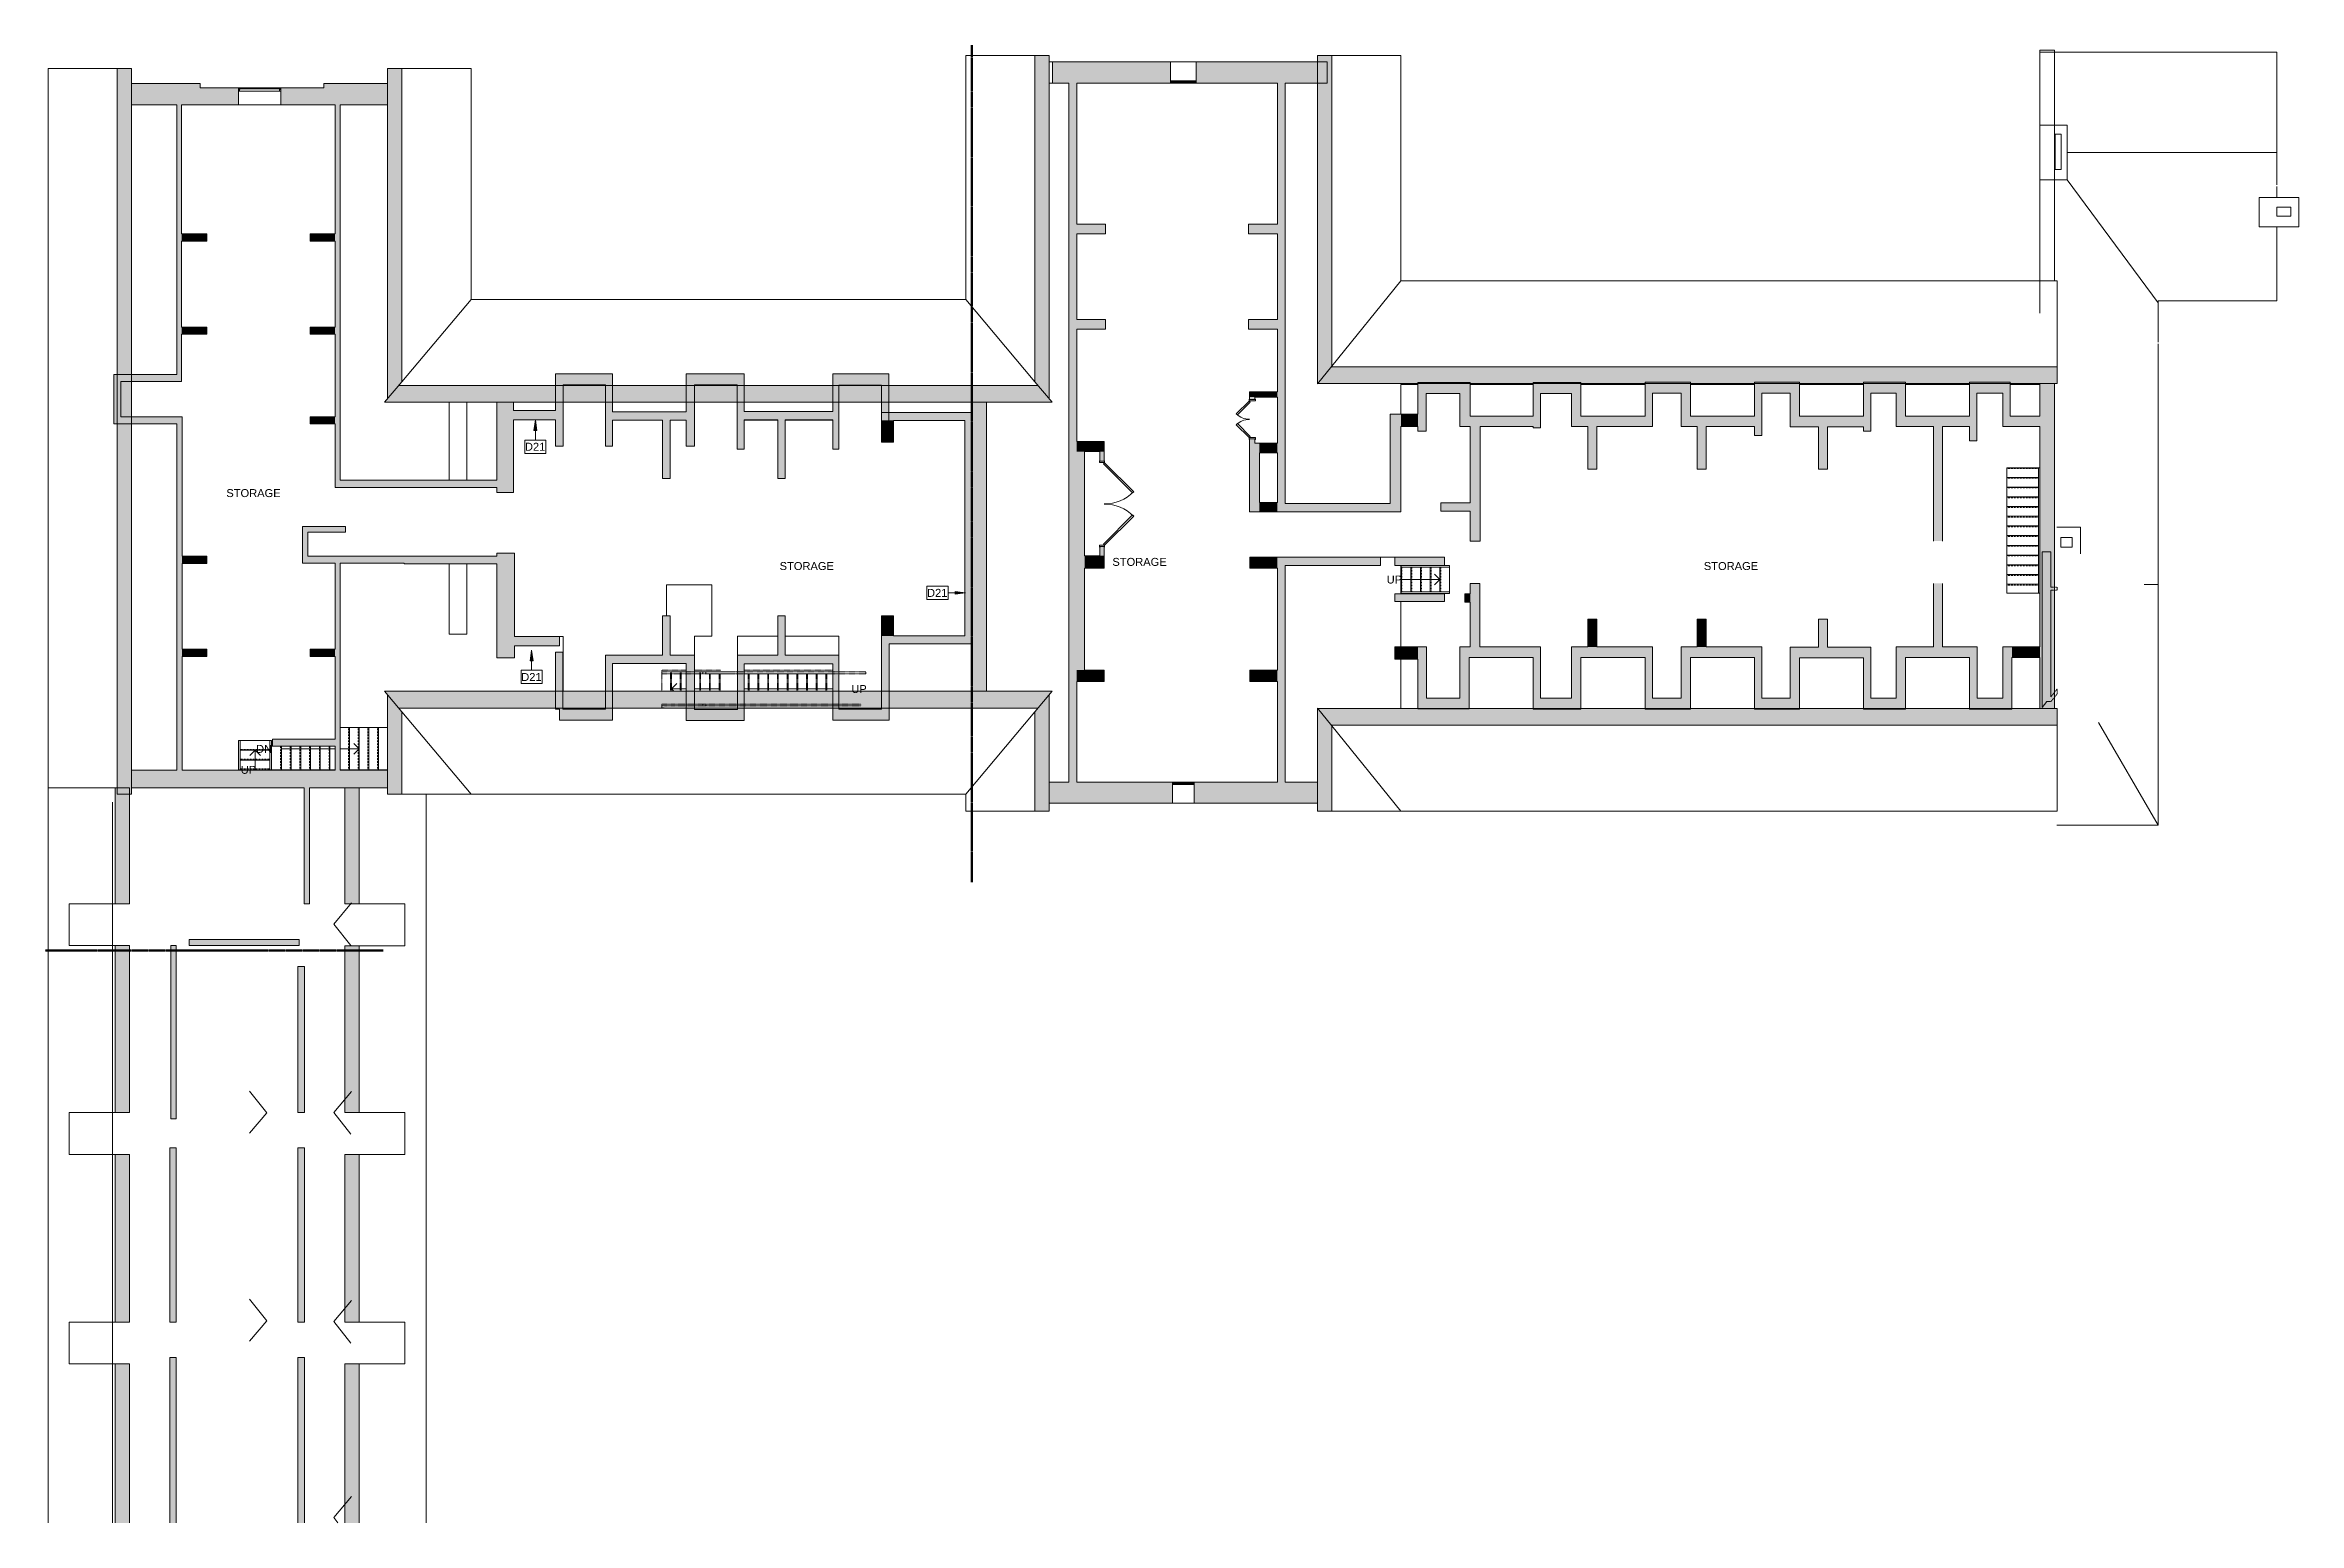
# Model space of a CAD drawing. Header units: inches. Extents: x -1048 to 1504, y -816 to 858.
import ezdxf

# ---------------------------------------------------------------- set-up
doc = ezdxf.new("R2010")
doc.units = ezdxf.units.IN
doc.header["$MEASUREMENT"] = 0
for name, pattern in [('Dash', [0.25, 0.125, -0.125]), ('Demolished', [0.1875, 0.125, -0.0625]), ('Overhead 1_16_', [0.101562, 0.0625, -0.039062])]:
    doc.linetypes.add(name, pattern=pattern)
for name, color, linetype, lineweight in [('A-ANNO-KEYN', 231, 'Continuous', 9), ('A-ANNO-MATC', 214, 'Dash', 140), ('A-DETL', 90, 'Continuous', 9), ('A-DOOR', 31, 'Continuous', 13), ('A-DOOR-FRAM', 31, 'Continuous', 20), ('A-FLOR', 192, 'Continuous', 13), ('A-FLOR-HRAL', 11, 'Demolished', 9), ('A-GLAZ', 151, 'Continuous', 13), ('A-ROOF', 132, 'Continuous', 13), ('A-ROOF-PATT', 132, 'Continuous', 13), ('A-WALL', 113, 'Continuous', 13), ('A-WALL-PATT', 111, 'Continuous', 13), ('G-ANNO-TEXT', 231, 'Continuous', 9), ('I-WALL', 2, 'Continuous', 13), ('S-STRS', 31, 'Demolished', 9), ('S-STRS-ANNO', 31, 'Continuous', 9), ('S-STRS-IDEN', 31, 'Continuous', 9)]:
    doc.layers.add(name, color=color, linetype=linetype, lineweight=lineweight)
doc.styles.add('Arial', font='arial.ttf', dxfattribs={"height": 9})
doc.styles.add('Swis721 Lt BT', font='swissl.ttf', dxfattribs={"height": 9})

msp = doc.modelspace()

# ---------------------------------------------------------------- texts
at = {"layer": 'A-ANNO-KEYN', "char_height": 9, "width": 28.179, "attachment_point": 1, "style": 'Arial'}
for insert in [(-504.3, 407.1), (-49, 241.6), (-508.5, 146.3)]:
    msp.add_mtext('D21', dxfattribs=dict(at, insert=insert))
at = {"layer": 'G-ANNO-TEXT', "color": 7, "char_height": 9, "width": 69.69, "attachment_point": 1, "style": 'Swis721 Lt BT'}
for insert in [(-842.4, 354.6), (-215.9, 272), (160.9, 276.7), (830.6, 272)]:
    msp.add_mtext('STORAGE', dxfattribs=dict(at, insert=insert))
at = {"layer": 'S-STRS-IDEN', "char_height": 9, "attachment_point": 1, "line_spacing_factor": 1.005062, "style": 'Swis721 Lt BT'}
for s, insert, width in [('UP', (471.5, 256.7), 19.538), ('UP', (-134.7, 132.7), 19.538), ('DN', (-808.7, 64.9), 21.167), ('UP', (-826.1, 41.2), 19.538)]:
    msp.add_mtext(s, dxfattribs=dict(at, insert=insert, width=width))

# ---------------------------------------------------------------- blocks, each defined once
blk = doc.blocks.new('Double Flush - D3 3_5_5_ X 6_10_-5792917-4th Floor Demo')
at = {"layer": 'A-DOOR', "color": 8, "lineweight": 20}
for p, q in [((-20.7, 3.5), (-6.1, 18.1)), ((-19.5, 2.3), (-20.7, 3.5)), ((-4.9, 16.9), (-19.5, 2.3)), ((-6.1, 18.1), (-4.9, 16.9)), ((6.1, 18.1), (4.9, 16.9)), ((4.9, 16.9), (19.5, 2.3)), ((20.7, 3.5), (6.1, 18.1)), ((19.5, 2.3), (20.7, 3.5))]:
    blk.add_line(p, q, dxfattribs=at)
at = {"layer": 'A-DOOR', "lineweight": 9}
for centre, start, end in [((-20.7, 3.5), 359.5, 45), ((20.7, 3.5), 135, 180.5)]:
    blk.add_arc(centre, 20.6, start, end, dxfattribs=at)
at = {"layer": 'A-DOOR-FRAM', "color": 8}
for p, q in [((-22.8, 3.5), (-20.8, 3.5)), ((-22.8, 3.5), (-22.8, 3)), ((-22.8, 3), (-22.3, 3)), ((-22.3, -3), (-22.3, 3)), ((-20.8, -3.5), (-20.8, 3.5)), ((20.8, -3.5), (20.8, 3.5)), ((20.8, 3.5), (22.8, 3.5)), ((22.3, 3), (22.8, 3)), ((22.3, -3), (22.3, 3)), ((22.8, 3.5), (22.8, 3)), ((-22.8, -3), (-22.3, -3)), ((-22.8, -3.5), (-22.8, -3)), ((-22.8, -3.5), (-20.8, -3.5)), ((20.8, -3.5), (22.8, -3.5)), ((22.3, -3), (22.8, -3)), ((22.8, -3.5), (22.8, -3))]:
    blk.add_line(p, q, dxfattribs=at)
blk = doc.blocks.new('Double Flush - D3 7_9_5_ X 6_10_-5793733-4th Floor Demo')
at = {"layer": 'A-DOOR', "color": 8, "lineweight": 20}
for p, q in [((-46.7, 2.8), (-13.7, 35.8)), ((-12.5, 34.5), (-45.5, 1.6)), ((-13.7, 35.8), (-12.5, 34.5)), ((13.7, 35.8), (12.5, 34.5)), ((12.5, 34.5), (45.5, 1.6)), ((46.7, 2.8), (13.7, 35.8)), ((-45.5, 1.6), (-46.7, 2.8)), ((45.5, 1.6), (46.7, 2.8))]:
    blk.add_line(p, q, dxfattribs=at)
at = {"layer": 'A-DOOR', "lineweight": 9}
for centre, start, end in [((-46.7, 2.8), 359.5, 45), ((46.7, 2.8), 135, 180.5)]:
    blk.add_arc(centre, 46.6, start, end, dxfattribs=at)
at = {"layer": 'A-DOOR-FRAM', "color": 8}
for p, q in [((-48.8, 2.8), (-46.8, 2.8)), ((-48.8, 2.8), (-48.8, 2.3)), ((-48.8, 2.3), (-48.3, 2.3)), ((-48.3, -2.3), (-48.3, 2.3)), ((-46.8, -2.8), (-46.8, 2.8)), ((46.8, -2.8), (46.8, 2.8)), ((46.8, 2.8), (48.8, 2.8)), ((48.3, 2.3), (48.8, 2.3)), ((48.3, -2.3), (48.3, 2.3)), ((48.8, 2.8), (48.8, 2.3)), ((-48.8, -2.3), (-48.3, -2.3)), ((-48.8, -2.8), (-48.8, -2.3)), ((-48.8, -2.8), (-46.8, -2.8)), ((46.8, -2.8), (48.8, -2.8)), ((48.3, -2.3), (48.8, -2.3)), ((48.8, -2.8), (48.8, -2.3))]:
    blk.add_line(p, q, dxfattribs=at)
blk = doc.blocks.new('Top Rail Type - Top Rail_Internal_-6151997-4th Floor Demo')
at = {"layer": 'A-FLOR-HRAL', "color": 7}
for p, q in [((-299.4, 147.5), (-302.8, 147.5)), ((-302.8, 147.5), (-302.8, 145.5)), ((-302.8, 145.5), (-299.4, 145.5)), ((-299.4, 145.5), (-299.4, 147.5)), ((-299.4, 147.5), (-263.5, 147.5)), ((-263.5, 145.5), (-299.4, 145.5)), ((-256, 147.5), (-155.7, 147.5)), ((-155.7, 145.5), (-256, 145.5))]:
    blk.add_line(p, q, dxfattribs=at)
blk = doc.blocks.new('Top Rail Type - Top Rail_Internal_-V1-4th Floor Demo')
at = {"layer": 'A-FLOR-HRAL', "color": 7}
for p, q in [((-349.4, 145.5), (-349.4, 147.5)), ((-338.4, 147.5), (-349.4, 147.5)), ((-338.4, 145.5), (-349.4, 145.5)), ((-118.4, 147.5), (-338.4, 147.5)), ((-118.4, 145.5), (-338.4, 145.5)), ((-118.4, 145.5), (-118.4, 147.5))]:
    blk.add_line(p, q, dxfattribs=at)
blk = doc.blocks.new('Top Rail Type - Top Rail_Internal_-6152009-4th Floor Demo')
at = {"layer": 'A-FLOR-HRAL', "color": 7}
for p, q in [((-299.4, 111), (-302.8, 111)), ((-302.8, 111), (-302.8, 109)), ((-302.8, 109), (-299.4, 109)), ((-299.4, 109), (-299.4, 111))]:
    blk.add_line(p, q, dxfattribs=at)
blk = doc.blocks.new('Top Rail Type - Top Rail_Internal_-V2-4th Floor Demo')
at = {"layer": 'A-FLOR-HRAL', "color": 7}
for p, q in [((-349.4, 109), (-349.4, 111)), ((-338.4, 111), (-349.4, 111)), ((-338.4, 109), (-349.4, 109)), ((-123.4, 111), (-338.4, 111)), ((-123.4, 109), (-338.4, 109))]:
    blk.add_line(p, q, dxfattribs=at)
blk = doc.blocks.new('Window-Fixed-Round - 48_ Diameter-6831773-4th Floor Demo')
at = {"layer": 'A-GLAZ', "color": 8, "lineweight": 20}
for p, q in [((-24, 9.5), (-24, -9.5)), ((-24, 9.5), (-22.5, 9.5)), ((-24, 6), (-22.75, 6)), ((-23.5, 9.5), (-23.5, 7.75)), ((-23.5, 7.75), (-22.75, 7.75)), ((-22.5, 7.75), (-22.75, 7.75)), ((-22.75, 7.75), (-22.75, 6)), ((-22.5, 9.5), (-22.5, 7.75)), ((-22.5, 8.625), (22.5, 8.625)), ((22.5, 9.5), (24, 9.5)), ((22.5, 9.5), (22.5, 7.75)), ((22.5, 7.75), (22.75, 7.75)), ((22.75, 7.75), (22.75, 6)), ((23.5, 7.75), (22.75, 7.75)), ((22.75, 6), (24, 6)), ((23.5, 9.5), (23.5, 7.75)), ((24, -9.5), (24, 9.5))]:
    blk.add_line(p, q, dxfattribs=at)
at = {"layer": 'A-GLAZ'}
for p, q in [((24, 9.5), (-24, 9.5)), ((-24, -9.5), (24, -9.5))]:
    blk.add_line(p, q, dxfattribs=at)
at = {"layer": 'A-GLAZ', "lineweight": 9}
for p, q in [((22.75, 6), (-22.75, 6)), ((-22.5, 9.5), (22.5, 9.5))]:
    blk.add_line(p, q, dxfattribs=at)
blk = doc.blocks.new('FP_3-4th Floor Demo')
at = {"layer": 'A-GLAZ'}
for p, q in [((15, 11.25), (15, 10.5)), ((15, 10), (15, 9.25)), ((21, 10.5), (21, 11.25)), ((21, 9.25), (21, 10))]:
    blk.add_line(p, q, dxfattribs=at)
blk = doc.blocks.new('Half-round_Fanlight_2499 - 72_ Diameter 2-6971741-4th Floor Demo')
at = {"layer": 'A-GLAZ'}
h = blk.add_hatch(color=250, dxfattribs=at)
h.paths.add_polyline_path([(3.5, 10.5), (3.4, 10.5), (3.4, 10), (3.5, 10)], flags=0)
h.paths.add_polyline_path([(8.1, 10.5), (7.4, 10.5), (7.4, 10), (8.1, 10)], flags=0)
h.paths.add_polyline_path([(27.9, 10.5), (27.9, 10), (28.6, 10), (28.6, 10.5)], flags=0)
h.paths.add_polyline_path([(32.6, 10.5), (32.5, 10.5), (32.5, 10), (32.6, 10), (32.6, 10.1)], flags=0)
blk.add_hatch(color=250, dxfattribs=at).paths.add_polyline_path([(7.9, 10.5), (3.4, 10.5), (3.4, 10), (32.6, 10), (32.6, 10.5), (20.9, 10.5)], flags=0)
at = {"layer": 'A-GLAZ', "lineweight": 9}
for p, q in [((3.4, 12), (32.6, 12)), ((3.4, 11.2), (15, 11.2)), ((15, 9.3), (3.4, 9.3)), ((21, 11.2), (32.6, 11.2)), ((32.6, 9.3), (21, 9.3)), ((32.6, -12), (3.4, -12))]:
    blk.add_line(p, q, dxfattribs=at)
at = {"layer": 'A-GLAZ', "color": 8, "lineweight": 20}
for p, q in [((3.5, 10.5), (3.4, 10.5)), ((32.6, 10.5), (3.4, 10.5)), ((3.4, 10), (3.5, 10)), ((3.4, 10), (32.6, 10)), ((3.5, 10), (3.5, 10.5)), ((8.1, 10.5), (7.4, 10.5)), ((7.4, 10.5), (7.4, 10)), ((7.4, 10), (8.1, 10)), ((8.1, 10), (8.1, 10.5)), ((28.6, 10.5), (27.9, 10.5)), ((27.9, 10.5), (27.9, 10)), ((27.9, 10), (28.6, 10)), ((28.6, 10), (28.6, 10.5)), ((32.6, 10.5), (32.5, 10.5)), ((32.5, 10.5), (32.5, 10)), ((32.5, 10), (32.6, 10))]:
    blk.add_line(p, q, dxfattribs=at)
at = {"layer": 'A-GLAZ'}
for p, q in [((15, 10.5), (15, 11.2)), ((15, 11.2), (21, 11.2)), ((15, 9.3), (15, 10)), ((21, 9.3), (15, 9.3)), ((21, 11.2), (21, 10.5)), ((21, 10), (21, 9.3))]:
    blk.add_line(p, q, dxfattribs=at)
blk.add_blockref('FP_3-4th Floor Demo', (0, 0), dxfattribs=at)
blk = doc.blocks.new('FP_5-4th Floor Demo')
at = {"layer": 'A-GLAZ'}
for p, q in [((15, 11.25), (15, 10.5)), ((15, 10), (15, 9.25)), ((21, 10.5), (21, 11.25)), ((21, 9.25), (21, 10))]:
    blk.add_line(p, q, dxfattribs=at)
blk = doc.blocks.new('Half-round_Fanlight_2499 - 72_ Diameter 2-V4-4th Floor Demo')
at = {"layer": 'A-GLAZ'}
blk.add_hatch(color=250, dxfattribs=at).paths.add_polyline_path([(15.1, 10), (30.1, 10), (30.1, 10.5), (5.9, 10.5), (5.9, 10)], flags=0)
h = blk.add_hatch(color=250, dxfattribs=at)
h.paths.add_polyline_path([(28.6, 10), (28.6, 10.5), (27.9, 10.5), (27.9, 10), (28.1, 10)], flags=0)
h.paths.add_polyline_path([(8.1, 10), (8.1, 10.5), (7.4, 10.5), (7.4, 10)], flags=0)
at = {"layer": 'A-GLAZ', "lineweight": 9}
for p, q in [((5.9, 12), (30.1, 12)), ((5.9, 11.2), (15, 11.2)), ((15, 9.3), (5.9, 9.3)), ((21, 11.2), (30.1, 11.2)), ((30.1, 9.3), (21, 9.3)), ((30.1, -12), (5.9, -12))]:
    blk.add_line(p, q, dxfattribs=at)
at = {"layer": 'A-GLAZ', "color": 8, "lineweight": 20}
for p, q in [((30.1, 10.5), (5.9, 10.5)), ((5.9, 10), (30.1, 10)), ((8.1, 10.5), (7.4, 10.5)), ((7.4, 10.5), (7.4, 10)), ((7.4, 10), (8.1, 10)), ((8.1, 10), (8.1, 10.5)), ((28.6, 10.5), (27.9, 10.5)), ((27.9, 10.5), (27.9, 10)), ((27.9, 10), (28.6, 10)), ((28.6, 10), (28.6, 10.5))]:
    blk.add_line(p, q, dxfattribs=at)
at = {"layer": 'A-GLAZ'}
for p, q in [((15, 10.5), (15, 11.2)), ((15, 11.2), (21, 11.2)), ((15, 9.3), (15, 10)), ((21, 9.3), (15, 9.3)), ((21, 11.2), (21, 10.5)), ((21, 10), (21, 9.3))]:
    blk.add_line(p, q, dxfattribs=at)
blk.add_blockref('FP_5-4th Floor Demo', (0, 0), dxfattribs=at)
blk = doc.blocks.new('Keynote Tag - Keynote Number - Boxed-135510-4th Floor Demo')
at = {"layer": 'A-ANNO-KEYN'}
for p, q in [((-0.125, -0.079), (-0.125, 0.078)), ((-0.125, 0.078), (0.125, 0.078)), ((0.125, 0.078), (0.125, -0.079)), ((-0.125, -0.079), (0.125, -0.079))]:
    blk.add_line(p, q, dxfattribs=at)

# ---------------------------------------------------------------- hatches: boundary and pattern name
at = {"layer": 'A-ANNO-KEYN'}
for points in [[(-492.5, 433), (-494.1, 421), (-490.9, 421)], [(-5.3, 237.1), (-17.3, 238.7), (-17.3, 235.5)], [(-496.7, 172.2), (-498.3, 160.2), (-495.1, 160.2)]]:
    msp.add_hatch(color=256, dxfattribs=at).paths.add_polyline_path(points, flags=0)
at = {"layer": 'A-ROOF-PATT'}
h = msp.add_hatch(color=250, dxfattribs=at)
h.paths.add_polyline_path([(89.4, -10.2), (89.4, 121.7), (73.2, 102.4), (73.2, -10.2)], flags=0)
h.paths.add_polyline_path([(409.3, -10.2), (409.3, 86.5), (393.1, 106.5), (393.1, -10.2)], flags=0)
h.paths.add_polyline_path([(89.4, 457), (89.4, 845.6), (73.2, 845.6), (73.2, 476.3)], flags=0)
h.paths.add_polyline_path([(393.1, 473.8), (409.3, 493.8), (409.3, 845.6), (393.1, 845.6), (393.1, 540.4)], flags=0)
h = msp.add_hatch(color=250, dxfattribs=at)
h.paths.add_polyline_path([(-949.8, 9.3), (-949.8, 830.8), (-966, 830.8), (-966, 9.3)], flags=0)
h.paths.add_polyline_path([(-643.6, 9.3), (-643.6, 102.4), (-659.8, 121.7), (-659.8, 9.3)], flags=0)
h.paths.add_polyline_path([(-659.8, 457), (-643.6, 476.3), (-643.6, 830.8), (-659.8, 830.8), (-659.8, 540.4)], flags=0)
h = msp.add_hatch(color=250, dxfattribs=at)
h.paths.add_polyline_path([(1031.8, 87.2), (1230.7, 87.2), (1230.7, 106.1), (393.4, 106.1), (408.7, 87.2), (823.7, 87.2)], flags=0)
h.paths.add_polyline_path([(393.4, 474.2), (1230.7, 474.2), (1230.7, 493.1), (408.7, 493.1), (407.5, 491.5)], flags=0)
h = msp.add_hatch(color=250, dxfattribs=at)
h.paths.add_polyline_path([(-216.9, 106.7), (76.8, 106.7), (92.7, 125.6), (-663.2, 125.6), (-647.3, 106.7), (-346.5, 106.7)], flags=0)
h.paths.add_polyline_path([(-349.4, 107), (-349.4, 109), (-346.5, 109), (-346.5, 107)], flags=0)
h.paths.add_polyline_path([(-663.2, 453), (92.7, 453), (76.8, 471.9), (-647.3, 471.9)], flags=0)
h = msp.add_hatch(color=250, dxfattribs=at)
h.paths.add_polyline_path([(-692.1, -816.2), (-692.1, -636.2), (-708.3, -636.2), (-708.3, -816.2), (-693, -816.2)], flags=0)
h.paths.add_polyline_path([(-953, -816.2), (-952, -816.2), (-952, -636.2), (-968.3, -636.2), (-968.3, -816.2)], flags=0)
h.paths.add_polyline_path([(-692.1, -589), (-692.1, -398.9), (-708.3, -398.9), (-708.3, -589)], flags=0)
h.paths.add_polyline_path([(-952, -589), (-952, -398.9), (-968.3, -398.9), (-968.3, -589)], flags=0)
h.paths.add_polyline_path([(-708.3, -351.5), (-692.1, -351.5), (-692.1, -162.5), (-708.3, -162.5), (-708.3, -273.6)], flags=0)
h.paths.add_polyline_path([(-952, -351.5), (-952, -162.3), (-968.3, -162.3), (-968.3, -351.5)], flags=0)
h.paths.add_polyline_path([(-708.3, -114.9), (-692.1, -114.9), (-692.1, 16.3), (-708.3, 16.3), (-708.3, -2.2)], flags=0)
h.paths.add_polyline_path([(-968.3, -114.9), (-952, -114.9), (-952, 16.3), (-968.3, 16.3), (-968.3, -2.2)], flags=0)
at = {"layer": 'A-WALL-PATT', "lineweight": 9}
h = msp.add_hatch(color=7, dxfattribs=at)
h.paths.add_polyline_path([(404.1, 814.5), (404.1, 838.5), (255.9, 838.5), (255.9, 814.5), (356.7, 814.5)], flags=0)
h.paths.add_polyline_path([(226.6, 814.5), (226.6, 838.5), (93.2, 838.5), (93.2, 814.5), (225.4, 814.5)], flags=0)
for points in [[(-872.1, 789.9), (-872.1, 813.9), (-949.8, 813.9), (-949.8, 789.9), (-893, 789.9)], [(-659.8, 789.9), (-659.8, 813.9), (-732.1, 813.9), (-732.1, 789.9), (-713.7, 789.9)], [(120.5, 22.8), (120.5, 814.5), (111.5, 814.5), (111.5, 22.8)], [(356.7, 328.9), (356.7, 814.5), (347.7, 814.5), (347.7, 328.9)], [(-893, 484.5), (-893, 789.9), (-898.5, 789.9), (-898.5, 484.5)], [(-713.7, 356.6), (-713.7, 789.9), (-719.2, 789.9), (-719.2, 356.6)], [(-864.4, 635.6), (-864.4, 643.6), (-893, 643.6), (-893, 635.6)], [(-719.2, 635.6), (-719.2, 643.6), (-747.5, 643.6), (-747.5, 635.6)], [(153, 643.8), (153, 654.8), (120.5, 654.8), (120.5, 643.8)], [(347.7, 643.8), (347.7, 654.8), (315.2, 654.8), (315.2, 643.8)], [(-864.4, 530), (-864.4, 538), (-893, 538), (-893, 530)], [(-719.2, 530), (-719.2, 538), (-747.4, 538), (-747.4, 530)], [(120.5, 535.6), (153, 535.6), (153, 546.6), (120.5, 546.6), (120.5, 540.4)], [(347.7, 535.6), (347.7, 546.6), (315.2, 546.6), (315.2, 535.6)], [(-461, 403.1), (-461, 485.3), (-469.5, 485.3), (-469.5, 403.1)], [(-413.2, 472.8), (-405.2, 472.8), (-405.2, 485.3), (-461, 485.3), (-461, 472.8), (-425, 472.8)], [(-312.4, 403.1), (-312.4, 485.3), (-321.9, 485.3), (-321.9, 403.1)], [(-264, 472.8), (-256, 472.8), (-256, 485.3), (-312.4, 485.3), (-312.4, 472.8)], [(-148.7, 399.7), (-148.7, 485), (-155.7, 485), (-155.7, 399.7)], [(-92.4, 472.5), (-92.4, 485), (-148.7, 485), (-148.7, 472.5), (-100.4, 472.5)], [(-961.7, 436.6), (-961.7, 484.5), (-969.7, 484.5), (-969.7, 436.6)], [(-893, 476.5), (-893, 484.5), (-961.7, 484.5), (-961.7, 476.5)], [(-405.2, 403.1), (-405.2, 472.8), (-413.2, 472.8), (-413.2, 403.1)], [(-264, 399.7), (-256, 399.7), (-256, 472.8), (-264, 472.8)], [(-92.4, 408.6), (-92.4, 472.5), (-100.4, 472.5), (-100.4, 408.6)], [(347.7, 458.9), (347.7, 464.9), (316.3, 464.9), (316.3, 458.9), (322.3, 458.9)], [(516.3, 420.2), (516.3, 475.4), (506.8, 475.4), (506.8, 420.2)], [(554.2, 462.9), (566.2, 462.9), (566.2, 475.4), (516.3, 475.4), (516.3, 462.9)], [(566.2, 425.4), (566.2, 462.9), (554.2, 462.9), (554.2, 425.4)], [(645.7, 424.2), (645.7, 475.4), (637.2, 475.4), (637.2, 424.2)], [(680.9, 462.9), (691.4, 462.9), (691.4, 475.4), (645.7, 475.4), (645.7, 462.9)], [(691.4, 425.4), (691.4, 462.9), (680.9, 462.9), (680.9, 425.4)], [(772.5, 425.4), (772.5, 475.6), (764, 475.6), (764, 425.4)], [(815.4, 463.1), (815.4, 475.6), (772.5, 475.6), (772.5, 463.1), (804.9, 463.1)], [(815.4, 425.4), (815.4, 463.1), (804.9, 463.1), (804.9, 425.4)], [(896.4, 415.3), (896.4, 475.6), (887.9, 475.6), (887.9, 415.3)], [(928.3, 463.1), (938.8, 463.1), (938.8, 475.6), (896.4, 475.6), (896.4, 463.1)], [(938.8, 425.1), (938.8, 463.1), (928.3, 463.1), (928.3, 425.1)], [(1048.5, 463.1), (1059, 463.1), (1059, 475.6), (1011.3, 475.6), (1011.3, 463.1), (1031.8, 463.1)], [(1019.8, 420.3), (1019.8, 463.1), (1011.3, 463.1), (1011.3, 420.3)], [(1059, 425.4), (1059, 463.1), (1048.5, 463.1), (1048.5, 425.4)], [(1169, 463.1), (1177.5, 463.1), (1177.5, 475.6), (1131.4, 475.6), (1131.4, 463.1), (1139.9, 463.1)], [(1139.9, 409.4), (1139.9, 463.1), (1131.4, 463.1), (1131.4, 409.4)], [(1177.5, 425.4), (1177.5, 463.1), (1169, 463.1), (1169, 425.4)], [(1227.7, 290.4), (1227.7, 474.2), (1211.2, 474.2), (1211.2, 290.4)], [(-898.5, 428.6), (-892.5, 428.6), (-892.5, 436.6), (-969.7, 436.6), (-969.7, 428.6)], [(-719.2, 428.6), (-719.2, 436.6), (-747.5, 436.6), (-747.5, 428.6)], [(-517.1, 350.7), (-517.1, 453), (-536.1, 453), (-536.1, 350.7)], [(-469.5, 433.2), (-469.5, 443.7), (-517.1, 443.7), (-517.1, 433.2)], [(-339.9, 432.8), (-321.9, 432.8), (-321.9, 442.3), (-405.2, 442.3), (-405.2, 432.8), (-348.4, 432.8)], [(-155.7, 432.9), (-155.7, 442.4), (-256, 442.4), (-256, 432.9), (-209.6, 432.9)], [(-6.1, 432.5), (-6.1, 441.5), (-100.4, 441.5), (-100.4, 432.5), (-8.8, 432.5)], [(-6.1, 179.4), (1.9, 179.4), (1.9, 441.5), (-6.1, 441.5), (-6.1, 188.4)], [(18.2, 125.6), (18.2, 453), (1.7, 453), (1.7, 125.6)], [(487.6, 338.4), (487.6, 439.4), (475.6, 439.4), (475.6, 338.4)], [(506.8, 425.4), (506.8, 439.4), (487.6, 439.4), (487.6, 425.4)], [(637.2, 425.4), (637.2, 437.4), (566.2, 437.4), (566.2, 425.4), (615.6, 425.4)], [(764, 425.4), (764, 437.4), (691.4, 437.4), (691.4, 425.4), (709.3, 425.4)], [(833.2, 425.4), (887.9, 425.4), (887.9, 437.4), (815.4, 437.4), (815.4, 425.4), (823.7, 425.4)], [(1011.3, 425.1), (1011.3, 437.1), (938.8, 437.1), (938.8, 425.1), (970.6, 425.1)], [(1100.8, 425.4), (1131.4, 425.4), (1131.4, 437.4), (1059, 437.4), (1059, 425.4), (1090.8, 425.4)], [(1211.2, 425.4), (1211.2, 437.4), (1177.5, 437.4), (1177.5, 425.4)], [(-892.5, 36.3), (-892.5, 428.6), (-898.5, 428.6), (-898.5, 36.3)], [(-339.9, 366.6), (-339.9, 432.8), (-348.4, 432.8), (-348.4, 366.6)], [(-209.6, 366.6), (-209.6, 432.9), (-218.1, 432.9), (-218.1, 366.6), (-216.9, 366.6)], [(-86.9, 407.7), (-86.9, 432.5), (-100.4, 432.5), (-100.4, 407.7)], [(146.8, 397.1), (151.5, 397.1), (151.5, 408.6), (120.5, 408.6), (120.5, 397.1), (129.5, 397.1)], [(577.2, 295.8), (577.2, 425.4), (566.2, 425.4), (566.2, 295.8)], [(709.3, 377.1), (709.3, 425.4), (699.3, 425.4), (699.3, 377.1)], [(833.2, 377.1), (833.2, 425.4), (823.2, 425.4), (823.2, 377.1), (823.7, 377.1)], [(970.6, 377.1), (970.6, 425.1), (960.6, 425.1), (960.6, 377.1)], [(1100.8, 295.8), (1100.8, 425.4), (1090.8, 425.4), (1090.8, 295.8)], [(120.5, 149.6), (129.5, 149.6), (129.5, 397.1), (120.5, 397.1), (120.5, 269.1)], [(327.3, 328.9), (327.3, 406.7), (316.3, 406.7), (316.3, 328.9)], [(347.7, 395.7), (347.7, 406.7), (327.3, 406.7), (327.3, 395.7)], [(-536.1, 356.6), (-536.1, 364.6), (-713.7, 364.6), (-713.7, 356.6), (-633.1, 356.6)], [(347.7, 328.9), (347.7, 339.4), (327.3, 339.4), (327.3, 328.9)], [(487.6, 328.9), (487.6, 338.4), (356.7, 338.4), (356.7, 328.9), (407.5, 328.9)], [(566.2, 329.6), (566.2, 339.1), (532.9, 339.1), (532.9, 329.6)], [(-707.5, 305.7), (-707.5, 312.2), (-756.2, 312.2), (-756.2, 305.7), (-750.2, 305.7)], [(-750.2, 270.6), (-750.2, 305.7), (-756.2, 305.7), (-756.2, 270.6)], [(-516.1, 163.7), (-516.1, 281.9), (-536.1, 281.9), (-536.1, 163.7)], [(1227.7, 106.1), (1227.7, 290.4), (1211.2, 290.4), (1211.2, 106.1)], [(1213.6, 107.1), (1223.6, 119.4), (1223.6, 283.4), (1213.6, 283.4), (1213.6, 133.4)], [(-864.4, 270.5), (-864.4, 278.5), (-892.5, 278.5), (-892.5, 270.5)], [(-641, 270.6), (-641, 278.6), (-750.2, 278.6), (-750.2, 270.6), (-713.7, 270.6)], [(-713.7, 36.3), (-713.7, 270.6), (-719.2, 270.6), (-719.2, 36.3)], [(-536.1, 270.1), (-536.1, 278.6), (-641, 278.6), (-641, 270.1), (-633.1, 270.1)], [(129.5, 265.1), (151.5, 265.1), (151.5, 279.1), (129.5, 279.1), (129.5, 269.1)], [(347.7, 265.1), (347.7, 277.6), (316.7, 277.6), (316.7, 265.1)], [(347.7, 22.8), (356.7, 22.8), (356.7, 268.1), (347.7, 268.1), (347.7, 133.4)], [(537.1, 227.4), (537.1, 235.9), (480.8, 235.9), (480.8, 227.4)], [(566.1, 226.4), (566.1, 235.9), (559.8, 235.9), (559.8, 226.4)], [(566.1, 175.9), (577.1, 175.9), (577.1, 247.8), (566.1, 247.8), (566.1, 226.4)], [(1100.8, 175.9), (1100.8, 247.8), (1090.8, 247.8), (1090.8, 175.9)], [(-339.9, 166.6), (-339.9, 211.2), (-348.4, 211.2), (-348.4, 166.6)], [(-218.1, 166.4), (-209.6, 166.4), (-209.6, 211.2), (-218.1, 211.2)], [(-86.9, 188.4), (-86.9, 211.2), (-100.4, 211.2), (-100.4, 188.4)], [(709.3, 175.9), (709.3, 207.5), (699.3, 207.5), (699.3, 175.9)], [(833.2, 175.9), (833.2, 207.5), (823.2, 207.5), (823.2, 175.9), (823.7, 175.9)], [(970.6, 175.6), (970.6, 207.5), (960.6, 207.5), (960.6, 175.6)], [(-465.3, 177.3), (-465.3, 187.8), (-516.1, 187.8), (-516.1, 177.3)], [(-6.1, 179.4), (-6.1, 188.4), (-100.4, 188.4), (-100.4, 179.4), (-8.8, 179.4)], [(-91.9, 92.8), (-91.9, 179.4), (-100.4, 179.4), (-100.4, 92.8)], [(-864.4, 165.2), (-864.4, 173.2), (-892.5, 173.2), (-892.5, 165.2)], [(-719.2, 165.2), (-719.2, 173.2), (-747.5, 173.2), (-747.5, 165.2)], [(-465.3, 105.3), (-461.5, 105.3), (-461.5, 170), (-469.5, 170), (-469.5, 105.3)], [(-413.1, 92.8), (-405.1, 92.8), (-405.1, 166.6), (-413.1, 166.6), (-413.1, 105.3)], [(-321.9, 157.1), (-321.9, 166.6), (-405.1, 166.6), (-405.1, 157.1)], [(-312.4, 105), (-312.4, 166.6), (-321.9, 166.6), (-321.9, 105)], [(-263.5, 92.5), (-256, 92.5), (-256, 166.4), (-263.5, 166.4), (-263.5, 105)], [(-155.7, 156.9), (-155.7, 166.4), (-256, 166.4), (-256, 156.9), (-216.9, 156.9)], [(-155.7, 105.3), (-148.7, 105.3), (-148.7, 166.4), (-155.7, 166.4), (-155.7, 156.9)], [(506.9, 161.9), (506.9, 175.9), (480.8, 175.9), (480.8, 161.9)], [(516.4, 105.7), (516.4, 175.9), (506.9, 175.9), (506.9, 105.7)], [(564.7, 117.7), (564.7, 175.9), (554.2, 175.9), (554.2, 117.7)], [(637.2, 163.9), (645.7, 163.9), (645.7, 175.9), (564.7, 175.9), (564.7, 163.9), (615.6, 163.9)], [(645.7, 105.3), (645.7, 163.9), (637.2, 163.9), (637.2, 105.3)], [(680.9, 117.8), (691.4, 117.8), (691.4, 175.9), (680.9, 175.9)], [(772.5, 163.9), (772.5, 175.9), (691.4, 175.9), (691.4, 163.9), (764, 163.9)], [(772.5, 105.3), (772.5, 163.9), (764, 163.9), (764, 105.3)], [(815.5, 117.8), (815.5, 175.9), (805, 175.9), (805, 117.8)], [(887.9, 163.9), (896.4, 163.9), (896.4, 175.9), (815.5, 175.9), (815.5, 163.9), (823.7, 163.9)], [(896.4, 105.3), (896.4, 163.9), (887.9, 163.9), (887.9, 105.3)], [(938.8, 117.8), (938.8, 175.6), (928.3, 175.6), (928.3, 117.8)], [(1011.3, 163.6), (1019.8, 163.6), (1019.8, 175.6), (938.8, 175.6), (938.8, 163.6)], [(1019.8, 117.8), (1019.8, 163.6), (1011.3, 163.6), (1011.3, 117.8)], [(1059, 117.8), (1059, 175.9), (1048.5, 175.9), (1048.5, 117.8)], [(1131.5, 163.9), (1140, 163.9), (1140, 175.9), (1059, 175.9), (1059, 163.9)], [(1140, 117.8), (1140, 163.9), (1131.5, 163.9), (1131.5, 117.8)], [(1179.5, 117.8), (1179.5, 175.9), (1169, 175.9), (1169, 117.8)], [(1211.2, 163.9), (1211.2, 175.9), (1179.5, 175.9), (1179.5, 163.9)], [(151.4, 136.6), (151.4, 149.6), (120.5, 149.6), (120.5, 136.6)], [(347.7, 136.6), (347.7, 149.6), (316.7, 149.6), (316.7, 136.6)], [(-413.1, 92.8), (-413.1, 105.3), (-465.3, 105.3), (-465.3, 92.8), (-425, 92.8)], [(-263.5, 92.5), (-263.5, 105), (-321.9, 105), (-321.9, 92.5)], [(-100.4, 92.8), (-100.4, 105.3), (-155.7, 105.3), (-155.7, 92.8)], [(564.7, 105.7), (564.7, 117.7), (516.4, 117.7), (516.4, 105.7)], [(691.4, 105.3), (691.4, 117.8), (645.7, 117.8), (645.7, 105.3)], [(815.5, 105.3), (815.5, 117.8), (772.5, 117.8), (772.5, 105.3)], [(938.8, 105.3), (938.8, 117.8), (896.4, 117.8), (896.4, 105.3)], [(1059, 105.3), (1059, 117.8), (1011.3, 117.8), (1011.3, 105.3), (1031.8, 105.3)], [(1179.5, 105.3), (1179.5, 117.8), (1131.5, 117.8), (1131.5, 105.3)], [(-719.2, 63.6), (-719.2, 71.6), (-790.1, 71.6), (-790.1, 63.6)], [(-659.8, 16.3), (-659.8, 36.3), (-949.8, 36.3), (-949.8, 16.3), (-748.1, 16.3)], [(-754.1, -114.9), (-748.1, -114.9), (-748.1, 16.3), (-754.1, 16.3), (-754.1, -2.2)], [(-899.1, -358.5), (-899.1, -162.3), (-905.1, -162.3), (-905.1, -358.5)], [(-759.9, -162.3), (-759.9, -155.3), (-884.4, -155.3), (-884.4, -162.3)], [(-754, -351.5), (-754, -185.9), (-761.3, -185.9), (-761.3, -351.5)], [(-899.1, -589), (-899.1, -391.6), (-906.3, -391.6), (-906.3, -589)], [(-754, -589), (-754, -391.6), (-761.3, -391.6), (-761.3, -589)], [(-899.1, -816.2), (-899.1, -628.9), (-906.3, -628.9), (-906.3, -816.2)], [(-754, -816.2), (-754, -628.9), (-761.3, -628.9), (-761.3, -816.2)]]:
    msp.add_hatch(color=7, dxfattribs=at).paths.add_polyline_path(points, flags=0)
h = msp.add_hatch(color=7, dxfattribs=at)
h.paths.add_polyline_path([(-732.1, 789.9), (-732.1, 808.9), (-780.8, 808.9), (-780.8, 789.9)], flags=0)
h.paths.add_polyline_path([(-828.8, 789.9), (-828.8, 808.9), (-872.1, 808.9), (-872.1, 789.9), (-841.2, 789.9)], flags=0)
h = msp.add_hatch(color=7, dxfattribs=at)
h.paths.add_polyline_path([(316.3, 406.7), (322.3, 406.7), (322.3, 411.4), (316.3, 411.4)], flags=0)
h.paths.add_polyline_path([(322.3, 456.1), (322.3, 458.9), (316.3, 458.9), (316.3, 456.1)], flags=0)
h = msp.add_hatch(color=7, dxfattribs=at)
h.paths.add_polyline_path([(151.5, 279.1), (151.5, 289.5), (146.8, 289.5), (146.8, 279.1)], flags=0)
h.paths.add_polyline_path([(151.5, 386.1), (151.5, 397.1), (146.8, 397.1), (146.8, 386.1)], flags=0)
h = msp.add_hatch(color=7, dxfattribs=at)
h.paths.add_polyline_path([(537.1, 268.1), (537.1, 277.6), (480.8, 277.6), (480.8, 268.1)], flags=0)
h.paths.add_polyline_path([(464.3, 268.1), (464.3, 277.6), (347.7, 277.6), (347.7, 268.1), (407.5, 268.1)], flags=0)
h = msp.add_hatch(color=7, dxfattribs=at)
h.paths.add_polyline_path([(393.1, -1.2), (393.1, 22.8), (253.4, 22.8), (253.4, -1.2), (303.4, -1.2)], flags=0)
h.paths.add_polyline_path([(229.1, -1.2), (229.1, 22.8), (89.4, 22.8), (89.4, -1.2), (225.4, -1.2)], flags=0)

# ---------------------------------------------------------------- linework, layer by layer
at = {"layer": 'A-ANNO-KEYN'}
for p, q in [((-492.5, 433), (-494.1, 421)), ((-494.1, 421), (-490.9, 421)), ((-490.9, 421), (-492.5, 433)), ((-492.5, 433), (-492.5, 410.2)), ((-5.3, 237.1), (-25.2, 237.1)), ((-5.3, 237.1), (-17.3, 238.7)), ((-17.3, 238.7), (-17.3, 235.5)), ((-17.3, 235.5), (-5.3, 237.1)), ((-496.7, 172.2), (-498.3, 160.2)), ((-498.3, 160.2), (-495.1, 160.2)), ((-495.1, 160.2), (-496.7, 172.2)), ((-496.7, 172.2), (-496.7, 149.4))]:
    msp.add_line(p, q, dxfattribs=at)
at = {"layer": 'A-ANNO-MATC'}
for p, q in [((1.7, 857.5), (1.7, -90.5)), ((-1047.6, -168), (-664.6, -168))]:
    msp.add_line(p, q, dxfattribs=at)
at = {"layer": 'A-DETL'}
for p, q in [((1211.1, 553.8), (1211.1, 849.6)), ((1211.1, 849.6), (1479.3, 849.6)), ((1479.3, 849.6), (1479.3, 699.4)), ((1241.9, 766.7), (1211.1, 766.7)), ((1241.9, 704.8), (1241.9, 766.7)), ((1228.4, 716.7), (1228.4, 756.5)), ((1228.4, 756.5), (1235.3, 756.5)), ((1235.3, 756.5), (1235.3, 716.7)), ((1235.3, 716.7), (1228.4, 716.7)), ((1241.9, 735.8), (1479.3, 735.8)), ((1211.1, 704.8), (1241.9, 704.8)), ((1345.2, 565.4), (1241.9, 704.8)), ((1479.3, 697.5), (1479.3, 684.7)), ((1459.6, 656.6), (1459.6, 684.7)), ((1459.6, 684.7), (1504.4, 684.7)), ((1495.3, 674), (1479.3, 674)), ((1479.3, 674), (1479.3, 663.7)), ((1479.3, 663.7), (1495.3, 663.7)), ((1495.3, 663.7), (1495.3, 674)), ((1504.4, 684.7), (1504.4, 651.6)), ((1459.6, 651.6), (1459.6, 656.6)), ((1480.1, 651.6), (1459.6, 651.6)), ((1504.4, 651.6), (1479.3, 651.6)), ((1479.3, 651.6), (1479.3, 567.9)), ((1438.6, 567.9), (1345.2, 567.9)), ((1345.2, 567.9), (1345.2, 521.1)), ((1479.3, 567.9), (1438.6, 567.9)), ((1345.2, 519.2), (1345.2, -26.1)), ((1230.2, 311.7), (1257.3, 311.7)), ((1257.3, 311.7), (1257.3, 281.5)), ((1234.7, 300), (1247.6, 300)), ((1234.7, 288.8), (1234.7, 300)), ((1247.6, 288.8), (1234.7, 288.8)), ((1247.6, 300), (1247.6, 288.8)), ((1329.1, 246.7), (1345.2, 246.7)), ((1277.5, 90.3), (1345.2, -26.1)), ((-971.3, -816.2), (-971.3, -0.1)), ((1230.2, -26.1), (1345.2, -26.1)), ((-720.7, -138.1), (-700.6, -114.1)), ((-701.5, -162.4), (-720.7, -138.1)), ((-816, -327.4), (-796.7, -351.7)), ((-720.7, -351.5), (-700.6, -327.5)), ((-796.7, -351.7), (-816.1, -374.8)), ((-701.5, -375.8), (-720.7, -351.5)), ((-816, -563), (-796.7, -587.3)), ((-720.7, -588.2), (-700.6, -564.2)), ((-796.7, -587.3), (-816.1, -610.3)), ((-701.5, -612.5), (-720.7, -588.2)), ((-720.7, -810.2), (-700.6, -786.2)), ((-716, -816.2), (-720.7, -810.2))]:
    msp.add_line(p, q, dxfattribs=at)
at = {"layer": 'A-FLOR'}
for p, q in [((506.8, 473), (487.6, 473)), ((487.6, 473), (487.6, 439.4)), ((637.2, 473), (566.2, 473)), ((764, 473), (691.4, 473)), ((887.9, 473), (815.4, 473)), ((1011.3, 473), (938.8, 473)), ((1131.4, 473), (1059, 473)), ((1211.2, 473), (1177.5, 473)), ((-218.1, 432.8), (-256, 432.8)), ((-155.7, 432.8), (-209.6, 432.8)), ((1173.6, 236.9), (1173.6, 378.9)), ((1173.6, 378.9), (1211.2, 378.9)), ((464.3, 277.6), (480.8, 277.6)), ((487.6, 268.1), (487.6, 235.9)), ((-344.1, 211.2), (-344.1, 246.3)), ((-344.1, 246.3), (-292.8, 246.3)), ((-292.8, 246.3), (-292.8, 188.2)), ((1211.2, 236.9), (1173.6, 236.9)), ((487.6, 227.4), (487.6, 175.9)), ((-465.3, 187.8), (-461, 187.8)), ((-461, 187.8), (-461, 125.6)), ((-292.8, 188.2), (-312.4, 188.2)), ((-312.4, 188.2), (-312.4, 166.6)), ((-263.5, 166.4), (-263.5, 188.1)), ((-263.5, 188.1), (-218.1, 188.1)), ((-209.6, 188.1), (-148.7, 188.1)), ((-148.7, 188.1), (-148.7, 166.4)), ((487.6, 161.9), (487.6, 106.1)), ((-791.1, 63.6), (-790.1, 63.6)), ((-825.2, 36.3), (-825.2, 36.8))]:
    msp.add_line(p, q, dxfattribs=at)
at = {"layer": 'A-ROOF'}
for p, q in [((-5.1, 845.6), (-5.1, 569.3)), ((73.2, 845.6), (-5.1, 845.6)), ((487.6, 845.6), (409.3, 845.6)), ((487.6, 590.5), (487.6, 845.6)), ((-1044.3, 830.8), (-1044.3, 9.3)), ((-966, 830.8), (-1044.3, 830.8)), ((-565.3, 830.8), (-643.6, 830.8)), ((-565.3, 569.3), (-565.3, 830.8)), ((409.3, 493.8), (487.6, 590.5)), ((1230.7, 590.5), (487.6, 590.5)), ((1230.7, 493.1), (1230.7, 590.5)), ((-643.6, 476.3), (-565.3, 569.3)), ((-5.1, 569.3), (-565.3, 569.3)), ((-5.1, 569.3), (73.2, 476.3)), ((-565.3, 9.3), (-643.6, 102.4)), ((73.2, 102.4), (-5.1, 9.3)), ((487.6, -10.2), (409.3, 86.5)), ((1230.7, -10.2), (1230.7, 87.2)), ((-968.3, 16.3), (-1044.3, 16.3)), ((-1044.3, 16.3), (-1044.3, -816.2)), ((-643.6, 9.3), (-5.1, 9.3)), ((-616.1, -816.2), (-616.1, 9.3)), ((-5.1, -10.2), (-5.1, 9.3)), ((-5.1, -10.2), (73.2, -10.2)), ((409.3, -10.2), (1230.7, -10.2)), ((-1020.3, -162.3), (-1020.3, -114.9)), ((-1020.3, -114.9), (-968.3, -114.9)), ((-692.1, -114.9), (-640.1, -114.9)), ((-640.1, -114.9), (-640.1, -162.5)), ((-968.3, -162.3), (-1020.3, -162.3)), ((-640.1, -162.5), (-692.1, -162.5)), ((-1020.3, -398.9), (-1020.3, -351.5)), ((-1020.3, -351.5), (-968.3, -351.5)), ((-692.1, -351.5), (-640.1, -351.5)), ((-640.1, -351.5), (-640.1, -398.9)), ((-968.3, -398.9), (-1020.3, -398.9)), ((-640.1, -398.9), (-692.1, -398.9)), ((-1020.3, -636.2), (-1020.3, -589)), ((-1020.3, -589), (-968.3, -589)), ((-692.1, -589), (-640.1, -589)), ((-640.1, -589), (-640.1, -636.2)), ((-968.3, -636.2), (-1020.3, -636.2)), ((-640.1, -636.2), (-692.1, -636.2))]:
    msp.add_line(p, q, dxfattribs=at)
at = {"layer": 'A-ROOF', "color": 8, "lineweight": 20}
for p, q in [((89.4, 845.6), (73.2, 845.6)), ((73.2, 845.6), (73.2, 476.3)), ((89.4, 457), (89.4, 845.6)), ((393.1, 845.6), (393.1, 473.8)), ((409.3, 845.6), (393.1, 845.6)), ((409.3, 493.8), (409.3, 845.6)), ((-949.8, 830.8), (-966, 830.8)), ((-966, 830.8), (-966, 9.3)), ((-949.8, 9.3), (-949.8, 830.8)), ((-659.8, 830.8), (-659.8, 457)), ((-643.6, 830.8), (-659.8, 830.8)), ((-643.6, 476.3), (-643.6, 830.8)), ((393.1, 473.8), (409.3, 493.8)), ((1230.7, 493.1), (408.7, 493.1)), ((1230.7, 474.2), (1230.7, 493.1)), ((-643.6, 476.3), (-663.2, 453)), ((76.8, 471.9), (-647.3, 471.9)), ((73.2, 476.3), (92.7, 453)), ((393.4, 474.2), (1230.7, 474.2)), ((-663.2, 453), (92.7, 453)), ((92.7, 125.6), (-663.2, 125.6)), ((-663.2, 125.6), (-643.6, 102.4)), ((-659.8, 121.7), (-659.8, 9.3)), ((-647.3, 106.7), (76.8, 106.7)), ((-643.6, 9.3), (-643.6, 102.4)), ((92.7, 125.6), (73.2, 102.4)), ((73.2, 102.4), (73.2, -10.2)), ((89.4, -10.2), (89.4, 121.7)), ((393.1, 106.5), (393.1, -10.2)), ((409.3, 86.5), (393.1, 106.5)), ((1230.7, 106.1), (393.4, 106.1)), ((1230.7, 87.2), (1230.7, 106.1)), ((408.7, 87.2), (1230.7, 87.2)), ((409.3, -10.2), (409.3, 86.5)), ((-952, 16.3), (-968.3, 16.3)), ((-968.3, 16.3), (-968.3, -114.9)), ((-966, 9.3), (-949.8, 9.3)), ((-952, -114.9), (-952, 16.3)), ((-708.3, 16.3), (-708.3, -114.9)), ((-692.1, -114.9), (-692.1, 16.3)), ((-659.8, 9.3), (-643.6, 9.3)), ((73.2, -10.2), (89.4, -10.2)), ((393.1, -10.2), (409.3, -10.2)), ((-968.3, -114.9), (-952, -114.9)), ((-708.3, -114.9), (-692.1, -114.9)), ((-952, -162.3), (-968.3, -162.3)), ((-968.3, -162.3), (-968.3, -351.5)), ((-952, -351.5), (-952, -162.3)), ((-708.3, -162.5), (-708.3, -351.5)), ((-692.1, -162.5), (-708.3, -162.5)), ((-692.1, -351.5), (-692.1, -162.5)), ((-968.3, -351.5), (-952, -351.5)), ((-708.3, -351.5), (-692.1, -351.5)), ((-952, -398.9), (-968.3, -398.9)), ((-968.3, -398.9), (-968.3, -589)), ((-952, -589), (-952, -398.9)), ((-708.3, -398.9), (-708.3, -589)), ((-692.1, -398.9), (-708.3, -398.9)), ((-692.1, -589), (-692.1, -398.9)), ((-968.3, -589), (-952, -589)), ((-708.3, -589), (-692.1, -589)), ((-952, -636.2), (-968.3, -636.2)), ((-968.3, -636.2), (-968.3, -816.2)), ((-952, -816.2), (-952, -636.2)), ((-708.3, -636.2), (-708.3, -816.2)), ((-692.1, -636.2), (-708.3, -636.2)), ((-692.1, -816.2), (-692.1, -636.2))]:
    msp.add_line(p, q, dxfattribs=at)
at = {"layer": 'A-WALL', "lineweight": 9}
for p, q in [((1211.2, 590.5), (1211.2, 851.9)), ((1227.7, 851.9), (1211.2, 851.9)), ((1227.7, 851.9), (1227.7, 590.5)), ((89.4, 838.5), (93.2, 838.5)), ((93.2, 814.5), (89.4, 814.5)), ((-590.1, 364.6), (-590.1, 453)), ((-570.1, 453), (-570.1, 364.6)), ((-590.1, 190.3), (-590.1, 270.1)), ((-570.1, 270.1), (-570.1, 190.3)), ((-570.1, 190.3), (-590.1, 190.3))]:
    msp.add_line(p, q, dxfattribs=at)
at = {"layer": 'A-WALL', "color": 8, "lineweight": 20}
for p, q in [((226.6, 838.5), (93.2, 838.5)), ((93.2, 838.5), (93.2, 814.5)), ((226.6, 814.5), (226.6, 838.5)), ((404.1, 838.5), (255.9, 838.5)), ((255.9, 838.5), (255.9, 814.5)), ((404.1, 814.5), (404.1, 838.5)), ((-872.1, 813.9), (-949.8, 813.9)), ((-872.1, 808.9), (-872.1, 813.9)), ((-828.8, 808.9), (-872.1, 808.9)), ((-732.1, 808.9), (-780.8, 808.9)), ((-659.8, 813.9), (-732.1, 813.9)), ((-732.1, 813.9), (-732.1, 808.9)), ((93.2, 814.5), (111.5, 814.5)), ((111.5, 814.5), (111.5, 22.8)), ((120.5, 814.5), (226.6, 814.5)), ((120.5, 654.8), (120.5, 814.5)), ((255.9, 814.5), (347.7, 814.5)), ((347.7, 814.5), (347.7, 654.8)), ((356.7, 814.5), (404.1, 814.5)), ((356.7, 338.4), (356.7, 814.5)), ((-949.8, 789.9), (-898.5, 789.9)), ((-893, 789.9), (-828.8, 789.9)), ((-780.8, 789.9), (-719.2, 789.9)), ((-713.7, 789.9), (-659.8, 789.9)), ((-864.4, 643.6), (-893, 643.6)), ((-864.4, 635.6), (-864.4, 643.6)), ((-719.2, 643.6), (-747.5, 643.6)), ((-747.5, 643.6), (-747.5, 635.6)), ((153, 654.8), (120.5, 654.8)), ((120.5, 546.6), (120.5, 643.8)), ((120.5, 643.8), (153, 643.8)), ((153, 643.8), (153, 654.8)), ((347.7, 654.8), (315.2, 654.8)), ((315.2, 654.8), (315.2, 643.8)), ((315.2, 643.8), (347.7, 643.8)), ((347.7, 643.8), (347.7, 546.6)), ((-893, 635.6), (-864.4, 635.6)), ((-747.5, 635.6), (-719.2, 635.6)), ((-864.4, 538), (-893, 538)), ((-864.4, 530), (-864.4, 538)), ((-719.2, 538), (-747.4, 538)), ((-747.4, 538), (-747.4, 530)), ((153, 546.6), (120.5, 546.6)), ((153, 535.6), (153, 546.6)), ((347.7, 546.6), (315.2, 546.6)), ((315.2, 546.6), (315.2, 535.6)), ((-893, 530), (-864.4, 530)), ((-747.4, 530), (-719.2, 530)), ((120.5, 408.6), (120.5, 535.6)), ((120.5, 535.6), (153, 535.6)), ((315.2, 535.6), (347.7, 535.6)), ((347.7, 535.6), (347.7, 464.9)), ((-469.5, 485.3), (-469.5, 443.7)), ((-405.2, 485.3), (-469.5, 485.3)), ((-405.2, 442.3), (-405.2, 485.3)), ((-321.9, 485.3), (-321.9, 442.3)), ((-256, 485.3), (-321.9, 485.3)), ((-256, 442.4), (-256, 485.3)), ((-155.7, 485), (-155.7, 442.4)), ((-92.4, 485), (-155.7, 485)), ((-92.4, 408.6), (-92.4, 485)), ((-969.7, 484.5), (-969.7, 428.6)), ((-898.5, 484.5), (-969.7, 484.5)), ((-961.7, 436.6), (-961.7, 476.5)), ((-961.7, 476.5), (-893, 476.5)), ((-893, 476.5), (-893, 484.5)), ((-461, 403.1), (-461, 472.8)), ((-461, 472.8), (-413.2, 472.8)), ((-413.2, 472.8), (-413.2, 403.1)), ((-312.4, 403.1), (-312.4, 472.8)), ((-312.4, 472.8), (-264, 472.8)), ((-264, 472.8), (-264, 399.7)), ((-148.7, 399.7), (-148.7, 472.5)), ((-148.7, 472.5), (-100.4, 472.5)), ((-100.4, 472.5), (-100.4, 407.7)), ((347.7, 464.9), (316.3, 464.9)), ((316.3, 464.9), (316.3, 456.1)), ((506.8, 475.4), (506.8, 439.4)), ((566.2, 475.4), (506.8, 475.4)), ((516.3, 420.2), (516.3, 462.9)), ((516.3, 462.9), (554.2, 462.9)), ((554.2, 462.9), (554.2, 425.4)), ((566.2, 437.4), (566.2, 475.4)), ((637.2, 475.4), (637.2, 437.4)), ((691.4, 475.4), (637.2, 475.4)), ((645.7, 424.2), (645.7, 462.9)), ((645.7, 462.9), (680.9, 462.9)), ((680.9, 462.9), (680.9, 425.4)), ((691.4, 437.4), (691.4, 475.4)), ((764, 475.6), (764, 437.4)), ((815.4, 475.6), (764, 475.6)), ((772.5, 425.4), (772.5, 463.1)), ((772.5, 463.1), (804.9, 463.1)), ((804.9, 463.1), (804.9, 425.4)), ((815.4, 437.4), (815.4, 475.6)), ((887.9, 475.6), (887.9, 437.4)), ((938.8, 475.6), (887.9, 475.6)), ((896.4, 415.3), (896.4, 463.1)), ((896.4, 463.1), (928.3, 463.1)), ((928.3, 463.1), (928.3, 425.1)), ((938.8, 437.1), (938.8, 475.6)), ((1011.3, 475.6), (1011.3, 437.1)), ((1059, 475.6), (1011.3, 475.6)), ((1019.8, 420.3), (1019.8, 463.1)), ((1019.8, 463.1), (1048.5, 463.1)), ((1048.5, 463.1), (1048.5, 425.4)), ((1059, 437.4), (1059, 475.6)), ((1131.4, 475.6), (1131.4, 437.4)), ((1177.5, 475.6), (1131.4, 475.6)), ((1139.9, 409.4), (1139.9, 463.1)), ((1139.9, 463.1), (1169, 463.1)), ((1169, 463.1), (1169, 425.4)), ((1177.5, 437.4), (1177.5, 475.6)), ((1211.2, 474.2), (1211.2, 437.4)), ((1227.7, 106.1), (1227.7, 474.2)), ((-892.5, 436.6), (-961.7, 436.6)), ((-892.5, 278.5), (-892.5, 436.6)), ((-719.2, 436.6), (-747.5, 436.6)), ((-747.5, 436.6), (-747.5, 428.6)), ((-536.1, 453), (-536.1, 364.6)), ((-517.1, 443.7), (-517.1, 453)), ((-469.5, 443.7), (-517.1, 443.7)), ((-321.9, 442.3), (-405.2, 442.3)), ((-155.7, 442.4), (-256, 442.4)), ((1.9, 441.5), (-100.4, 441.5)), ((1.7, 453), (1.7, 125.6)), ((1.9, 179.4), (1.9, 441.5)), ((18.2, 125.6), (18.2, 453)), ((316.3, 456.1), (322.3, 456.1)), ((322.3, 458.9), (347.7, 458.9)), ((322.3, 456.1), (322.3, 458.9)), ((347.7, 458.9), (347.7, 406.7)), ((475.6, 439.4), (475.6, 338.4)), ((506.8, 439.4), (475.6, 439.4)), ((637.2, 437.4), (566.2, 437.4)), ((764, 437.4), (691.4, 437.4)), ((887.9, 437.4), (815.4, 437.4)), ((1011.3, 437.1), (938.8, 437.1)), ((1131.4, 437.4), (1059, 437.4)), ((1211.2, 437.4), (1177.5, 437.4)), ((-969.7, 428.6), (-898.5, 428.6)), ((-898.5, 428.6), (-898.5, 36.3)), ((-747.5, 428.6), (-719.2, 428.6)), ((-517.1, 350.7), (-517.1, 433.2)), ((-517.1, 433.2), (-469.5, 433.2)), ((-469.5, 433.2), (-469.5, 403.1)), ((-405.2, 403.1), (-405.2, 432.8)), ((-405.2, 432.8), (-348.4, 432.8)), ((-348.4, 432.8), (-348.4, 366.6)), ((-339.9, 432.8), (-321.9, 432.8)), ((-339.9, 366.6), (-339.9, 432.8)), ((-321.9, 432.8), (-321.9, 403.1)), ((-256, 399.7), (-256, 432.9)), ((-256, 432.9), (-218.1, 432.9)), ((-218.1, 432.9), (-218.1, 366.6)), ((-209.6, 432.9), (-155.7, 432.9)), ((-209.6, 366.6), (-209.6, 432.9)), ((-155.7, 432.9), (-155.7, 399.7)), ((-100.4, 408.6), (-92.4, 408.6)), ((-86.9, 432.5), (-6.1, 432.5)), ((-86.9, 407.7), (-86.9, 432.5)), ((-6.1, 432.5), (-6.1, 188.4)), ((151.5, 408.6), (120.5, 408.6)), ((151.5, 386.1), (151.5, 408.6)), ((316.3, 411.4), (316.3, 328.9)), ((322.3, 411.4), (316.3, 411.4)), ((322.3, 406.7), (322.3, 411.4)), ((487.6, 328.9), (487.6, 425.4)), ((487.6, 425.4), (506.8, 425.4)), ((506.8, 425.4), (506.8, 420.2)), ((506.8, 420.2), (516.3, 420.2)), ((554.2, 425.4), (566.2, 425.4)), ((566.2, 425.4), (566.2, 339.1)), ((577.2, 425.4), (637.2, 425.4)), ((577.2, 295.8), (577.2, 425.4)), ((637.2, 425.4), (637.2, 424.2)), ((637.2, 424.2), (645.7, 424.2)), ((680.9, 425.4), (699.3, 425.4)), ((699.3, 425.4), (699.3, 377.1)), ((709.3, 425.4), (772.5, 425.4)), ((709.3, 377.1), (709.3, 425.4)), ((804.9, 425.4), (823.2, 425.4)), ((823.2, 425.4), (823.2, 377.1)), ((833.2, 425.4), (887.9, 425.4)), ((833.2, 377.1), (833.2, 425.4)), ((887.9, 425.4), (887.9, 415.3)), ((887.9, 415.3), (896.4, 415.3)), ((928.3, 425.1), (960.6, 425.1)), ((960.6, 425.1), (960.6, 377.1)), ((970.6, 425.1), (1011.3, 425.1)), ((970.6, 377.1), (970.6, 425.1)), ((1011.3, 425.1), (1011.3, 420.3)), ((1011.3, 420.3), (1019.8, 420.3)), ((1048.5, 425.4), (1090.8, 425.4)), ((1090.8, 425.4), (1090.8, 295.8)), ((1100.8, 425.4), (1131.4, 425.4)), ((1100.8, 295.8), (1100.8, 425.4)), ((1131.4, 425.4), (1131.4, 409.4)), ((1131.4, 409.4), (1139.9, 409.4)), ((1169, 425.4), (1211.2, 425.4)), ((1211.2, 425.4), (1211.2, 175.9)), ((-469.5, 403.1), (-461, 403.1)), ((-413.2, 403.1), (-405.2, 403.1)), ((-321.9, 403.1), (-312.4, 403.1)), ((-264, 399.7), (-256, 399.7)), ((-155.7, 399.7), (-148.7, 399.7)), ((-100.4, 407.7), (-86.9, 407.7)), ((129.5, 397.1), (146.8, 397.1)), ((129.5, 279.1), (129.5, 397.1)), ((146.8, 397.1), (146.8, 386.1)), ((146.8, 386.1), (151.5, 386.1)), ((347.7, 406.7), (322.3, 406.7)), ((327.3, 339.4), (327.3, 395.7)), ((327.3, 395.7), (347.7, 395.7)), ((347.7, 395.7), (347.7, 339.4)), ((-536.1, 364.6), (-713.7, 364.6)), ((-348.4, 366.6), (-339.9, 366.6)), ((-218.1, 366.6), (-209.6, 366.6)), ((699.3, 377.1), (709.3, 377.1)), ((823.2, 377.1), (833.2, 377.1)), ((960.6, 377.1), (970.6, 377.1)), ((-713.7, 356.6), (-536.1, 356.6)), ((-536.1, 356.6), (-536.1, 350.7)), ((-536.1, 350.7), (-517.1, 350.7)), ((347.7, 339.4), (327.3, 339.4)), ((475.6, 338.4), (356.7, 338.4)), ((566.2, 339.1), (532.9, 339.1)), ((532.9, 339.1), (532.9, 329.6)), ((-707.5, 312.2), (-756.2, 312.2)), ((-756.2, 312.2), (-756.2, 270.6)), ((-707.5, 305.7), (-707.5, 312.2)), ((316.3, 328.9), (487.6, 328.9)), ((532.9, 329.6), (566.2, 329.6)), ((566.2, 329.6), (566.2, 295.8)), ((-750.2, 305.7), (-707.5, 305.7)), ((-750.2, 278.6), (-750.2, 305.7)), ((-516.1, 281.9), (-536.1, 281.9)), ((-536.1, 281.9), (-536.1, 278.6)), ((-516.1, 187.8), (-516.1, 281.9)), ((146.8, 289.5), (146.8, 279.1)), ((151.5, 289.5), (146.8, 289.5)), ((151.5, 265.1), (151.5, 289.5)), ((566.2, 295.8), (577.2, 295.8)), ((1213.6, 283.4), (1213.6, 107.1)), ((1223.6, 283.4), (1213.6, 283.4)), ((1223.6, 243.6), (1223.6, 283.4)), ((-864.4, 278.5), (-892.5, 278.5)), ((-892.5, 173.2), (-892.5, 270.5)), ((-892.5, 270.5), (-864.4, 270.5)), ((-864.4, 270.5), (-864.4, 278.5)), ((-756.2, 270.6), (-719.2, 270.6)), ((-536.1, 278.6), (-750.2, 278.6)), ((-713.7, 270.6), (-641, 270.6)), ((-641, 270.6), (-641, 270.1)), ((-641, 270.1), (-536.1, 270.1)), ((-536.1, 270.1), (-536.1, 163.7)), ((146.8, 279.1), (129.5, 279.1)), ((129.5, 265.1), (151.5, 265.1)), ((129.5, 149.6), (129.5, 265.1)), ((464.3, 277.6), (316.7, 277.6)), ((316.7, 277.6), (316.7, 265.1)), ((316.7, 265.1), (347.7, 265.1)), ((347.7, 265.1), (347.7, 149.6)), ((356.7, 22.8), (356.7, 268.1)), ((356.7, 268.1), (464.3, 268.1)), ((464.3, 268.1), (464.3, 277.6)), ((537.1, 277.6), (480.8, 277.6)), ((480.8, 277.6), (480.8, 268.1)), ((480.8, 268.1), (537.1, 268.1)), ((537.1, 268.1), (537.1, 277.6)), ((537.1, 235.9), (480.8, 235.9)), ((480.8, 235.9), (480.8, 227.4)), ((537.1, 227.4), (537.1, 235.9)), ((566.1, 235.9), (559.8, 235.9)), ((559.8, 235.9), (559.8, 226.4)), ((577.1, 247.8), (566.1, 247.8)), ((566.1, 247.8), (566.1, 235.9)), ((577.1, 175.9), (577.1, 247.8)), ((1090.8, 247.8), (1090.8, 175.9)), ((1100.8, 175.9), (1100.8, 247.8)), ((1223.6, 119.4), (1223.6, 240.1)), ((-348.4, 211.2), (-348.4, 166.6)), ((-339.9, 211.2), (-348.4, 211.2)), ((-339.9, 166.6), (-339.9, 211.2)), ((-218.1, 211.2), (-218.1, 166.4)), ((-209.6, 211.2), (-218.1, 211.2)), ((-209.6, 166.4), (-209.6, 211.2)), ((-100.4, 211.2), (-100.4, 105.3)), ((-86.9, 211.2), (-100.4, 211.2)), ((-86.9, 188.4), (-86.9, 211.2)), ((480.8, 227.4), (537.1, 227.4)), ((559.8, 226.4), (566.1, 226.4)), ((566.1, 226.4), (566.1, 175.9)), ((709.3, 207.5), (699.3, 207.5)), ((699.3, 207.5), (699.3, 175.9)), ((709.3, 175.9), (709.3, 207.5)), ((833.2, 207.5), (823.2, 207.5)), ((823.2, 207.5), (823.2, 175.9)), ((833.2, 175.9), (833.2, 207.5)), ((970.6, 207.5), (960.6, 207.5)), ((960.6, 207.5), (960.6, 175.6)), ((970.6, 175.6), (970.6, 207.5)), ((-465.3, 187.8), (-516.1, 187.8)), ((-465.3, 177.3), (-465.3, 187.8)), ((-91.9, 179.4), (1.9, 179.4)), ((-91.9, 92.8), (-91.9, 179.4)), ((-6.1, 188.4), (-86.9, 188.4)), ((-864.4, 173.2), (-892.5, 173.2)), ((-892.5, 36.3), (-892.5, 165.2)), ((-892.5, 165.2), (-864.4, 165.2)), ((-864.4, 165.2), (-864.4, 173.2)), ((-719.2, 173.2), (-747.5, 173.2)), ((-747.5, 173.2), (-747.5, 165.2)), ((-747.5, 165.2), (-719.2, 165.2)), ((-536.1, 163.7), (-516.1, 163.7)), ((-516.1, 177.3), (-465.3, 177.3)), ((-516.1, 163.7), (-516.1, 177.3)), ((-469.5, 170), (-469.5, 105.3)), ((-461.5, 170), (-469.5, 170)), ((-461.5, 105.3), (-461.5, 170)), ((-348.4, 166.6), (-413.1, 166.6)), ((-413.1, 166.6), (-413.1, 105.3)), ((-405.1, 157.1), (-321.9, 157.1)), ((-405.1, 92.8), (-405.1, 157.1)), ((-312.4, 166.6), (-339.9, 166.6)), ((-321.9, 157.1), (-321.9, 92.5)), ((-312.4, 105), (-312.4, 166.6)), ((-218.1, 166.4), (-263.5, 166.4)), ((-263.5, 166.4), (-263.5, 105)), ((-256, 156.9), (-155.7, 156.9)), ((-256, 92.5), (-256, 156.9)), ((-148.7, 166.4), (-209.6, 166.4)), ((-155.7, 156.9), (-155.7, 92.8)), ((-148.7, 105.3), (-148.7, 166.4)), ((516.4, 175.9), (480.8, 175.9)), ((480.8, 175.9), (480.8, 161.9)), ((480.8, 161.9), (506.9, 161.9)), ((506.9, 161.9), (506.9, 105.7)), ((516.4, 117.7), (516.4, 175.9)), ((566.1, 175.9), (554.2, 175.9)), ((554.2, 175.9), (554.2, 117.7)), ((564.7, 105.7), (564.7, 163.9)), ((564.7, 163.9), (637.2, 163.9)), ((645.7, 175.9), (577.1, 175.9)), ((637.2, 163.9), (637.2, 105.3)), ((645.7, 117.8), (645.7, 175.9)), ((699.3, 175.9), (680.9, 175.9)), ((680.9, 175.9), (680.9, 117.8)), ((691.4, 105.3), (691.4, 163.9)), ((691.4, 163.9), (764, 163.9)), ((772.5, 175.9), (709.3, 175.9)), ((764, 163.9), (764, 105.3)), ((772.5, 117.8), (772.5, 175.9)), ((823.2, 175.9), (805, 175.9)), ((805, 175.9), (805, 117.8)), ((815.5, 105.3), (815.5, 163.9)), ((815.5, 163.9), (887.9, 163.9)), ((896.4, 175.9), (833.2, 175.9)), ((887.9, 163.9), (887.9, 105.3)), ((896.4, 117.8), (896.4, 175.9)), ((928.3, 175.6), (928.3, 117.8)), ((960.6, 175.6), (928.3, 175.6)), ((938.8, 105.3), (938.8, 163.6)), ((938.8, 163.6), (1011.3, 163.6)), ((1019.8, 175.6), (970.6, 175.6)), ((1011.3, 163.6), (1011.3, 105.3)), ((1019.8, 117.8), (1019.8, 175.6)), ((1048.5, 175.9), (1048.5, 117.8)), ((1090.8, 175.9), (1048.5, 175.9)), ((1059, 105.3), (1059, 163.9)), ((1059, 163.9), (1131.5, 163.9)), ((1140, 175.9), (1100.8, 175.9)), ((1131.5, 163.9), (1131.5, 105.3)), ((1140, 117.8), (1140, 175.9)), ((1169, 175.9), (1169, 117.8)), ((1211.2, 175.9), (1169, 175.9)), ((1179.5, 105.3), (1179.5, 163.9)), ((1179.5, 163.9), (1211.2, 163.9)), ((1211.2, 163.9), (1211.2, 106.1)), ((120.5, 136.6), (151.4, 136.6)), ((120.5, 22.8), (120.5, 136.6)), ((151.4, 149.6), (129.5, 149.6)), ((151.4, 136.6), (151.4, 149.6)), ((347.7, 149.6), (316.7, 149.6)), ((316.7, 149.6), (316.7, 136.6)), ((316.7, 136.6), (347.7, 136.6)), ((347.7, 136.6), (347.7, 22.8)), ((-469.5, 105.3), (-465.3, 105.3)), ((-465.3, 105.3), (-465.3, 92.8)), ((-413.1, 105.3), (-461.5, 105.3)), ((-263.5, 105), (-312.4, 105)), ((-100.4, 105.3), (-148.7, 105.3)), ((506.9, 105.7), (564.7, 105.7)), ((554.2, 117.7), (516.4, 117.7)), ((637.2, 105.3), (691.4, 105.3)), ((680.9, 117.8), (645.7, 117.8)), ((764, 105.3), (815.5, 105.3)), ((805, 117.8), (772.5, 117.8)), ((887.9, 105.3), (938.8, 105.3)), ((928.3, 117.8), (896.4, 117.8)), ((1011.3, 105.3), (1059, 105.3)), ((1048.5, 117.8), (1019.8, 117.8)), ((1131.5, 105.3), (1179.5, 105.3)), ((1169, 117.8), (1140, 117.8)), ((1213.6, 107.1), (1219.1, 113.9)), ((-465.3, 92.8), (-405.1, 92.8)), ((-321.9, 92.5), (-256, 92.5)), ((-155.7, 92.8), (-91.9, 92.8)), ((-719.2, 71.6), (-790.1, 71.6)), ((-790.1, 71.6), (-790.1, 63.6)), ((-790.1, 63.6), (-719.2, 63.6)), ((-898.5, 36.3), (-949.8, 36.3)), ((-719.2, 36.3), (-892.5, 36.3)), ((-659.8, 36.3), (-713.7, 36.3)), ((-949.8, 16.3), (-754.1, 16.3)), ((-754.1, 16.3), (-754.1, -114.9)), ((-748.1, 16.3), (-659.8, 16.3)), ((-748.1, -114.9), (-748.1, 16.3)), ((111.5, 22.8), (89.4, 22.8)), ((229.1, 22.8), (120.5, 22.8)), ((229.1, -1.2), (229.1, 22.8)), ((347.7, 22.8), (253.4, 22.8)), ((253.4, 22.8), (253.4, -1.2)), ((393.1, 22.8), (356.7, 22.8)), ((89.4, -1.2), (229.1, -1.2)), ((253.4, -1.2), (393.1, -1.2)), ((-754.1, -114.9), (-748.1, -114.9)), ((-905.1, -162.3), (-905.1, -358.5)), ((-899.1, -162.3), (-905.1, -162.3)), ((-899.1, -358.5), (-899.1, -162.3)), ((-759.9, -155.3), (-884.4, -155.3)), ((-884.4, -155.3), (-884.4, -162.3)), ((-884.4, -162.3), (-759.9, -162.3)), ((-759.9, -162.3), (-759.9, -155.3)), ((-905.1, -358.5), (-899.1, -358.5))]:
    msp.add_line(p, q, dxfattribs=at)
at = {"layer": 'I-WALL', "color": 8, "lineweight": 20}
for p, q in [((-898.5, 789.9), (-898.5, 484.5)), ((-893, 643.6), (-893, 789.9)), ((-719.2, 789.9), (-719.2, 643.6)), ((-713.7, 364.6), (-713.7, 789.9)), ((-893, 538), (-893, 635.6)), ((-719.2, 635.6), (-719.2, 538)), ((-893, 484.5), (-893, 530)), ((-719.2, 530), (-719.2, 436.6)), ((-719.2, 428.6), (-719.2, 356.6)), ((-719.2, 356.6), (-713.7, 356.6)), ((-719.2, 270.6), (-719.2, 173.2)), ((-713.7, 36.3), (-713.7, 270.6)), ((-719.2, 165.2), (-719.2, 71.6)), ((-719.2, 63.6), (-719.2, 36.3)), ((-754, -185.9), (-761.3, -185.9)), ((-761.3, -185.9), (-761.3, -351.5)), ((-754, -351.5), (-754, -185.9)), ((-761.3, -351.5), (-754, -351.5)), ((-899.1, -391.6), (-906.3, -391.6)), ((-906.3, -391.6), (-906.3, -589)), ((-899.1, -589), (-899.1, -391.6)), ((-754, -391.6), (-761.3, -391.6)), ((-761.3, -391.6), (-761.3, -589)), ((-754, -589), (-754, -391.6)), ((-906.3, -589), (-899.1, -589)), ((-761.3, -589), (-754, -589)), ((-899.1, -628.9), (-906.3, -628.9)), ((-906.3, -628.9), (-906.3, -816.2)), ((-899.1, -816.2), (-899.1, -628.9)), ((-754, -628.9), (-761.3, -628.9)), ((-761.3, -628.9), (-761.3, -816.2)), ((-754, -816.2), (-754, -628.9))]:
    msp.add_line(p, q, dxfattribs=at)
at = {"layer": 'I-WALL', "color": 10, "linetype": 'Demolished', "lineweight": 20}
for p, q in [((1230.7, 243.6), (1223.6, 243.6)), ((1223.6, 240.1), (1230.7, 240.1)), ((1230.7, 240.1), (1230.7, 243.6)), ((1230.7, 128.2), (1223.6, 119.4)), ((1230.7, 122.6), (1230.7, 128.2)), ((1219.1, 113.9), (1223.6, 113.9)), ((1223.6, 113.9), (1230.7, 122.6))]:
    msp.add_line(p, q, dxfattribs=at)
at = {"layer": 'S-STRS', "linetype": 'Overhead 1_16_'}
for p, q in [((1209.6, 377.9), (1173.6, 377.9)), ((1209.6, 366.9), (1173.6, 366.9)), ((1209.6, 355.9), (1173.6, 355.9)), ((1209.6, 344.9), (1173.6, 344.9)), ((1209.6, 333.9), (1173.6, 333.9)), ((1209.6, 322.9), (1173.6, 322.9)), ((1209.6, 311.9), (1173.6, 311.9)), ((1209.6, 300.9), (1173.6, 300.9)), ((1209.6, 289.9), (1173.6, 289.9)), ((488.8, 266.1), (488.8, 238.4)), ((499.8, 266.1), (499.8, 238.4)), ((510.8, 266.1), (510.8, 238.4)), ((521.8, 266.1), (521.8, 238.4)), ((532.8, 266.1), (532.8, 238.4)), ((1209.6, 278.9), (1173.6, 278.9)), ((1209.6, 267.9), (1173.6, 267.9)), ((1209.6, 256.9), (1173.6, 256.9)), ((1209.6, 245.9), (1173.6, 245.9)), ((-704.1, 36.5), (-704.1, 84.5)), ((-693.1, 36.5), (-693.1, 84.5)), ((-682.1, 36.5), (-682.1, 84.5)), ((-671.1, 36.5), (-671.1, 84.5)), ((-660.1, 36.5), (-660.1, 84.5)), ((-826.7, 59.8), (-793.1, 59.8)), ((-781.1, 36.5), (-781.1, 63.6)), ((-770.1, 36.5), (-770.1, 63.6)), ((-759.1, 36.5), (-759.1, 63.6)), ((-748.1, 36.5), (-748.1, 63.6)), ((-737.1, 36.5), (-737.1, 63.6)), ((-726.1, 36.5), (-726.1, 63.6)), ((-826.7, 48.8), (-793.1, 48.8)), ((-826.7, 37.8), (-793.1, 37.8))]:
    msp.add_line(p, q, dxfattribs=at)
at = {"layer": 'S-STRS', "linetype": 'Continuous'}
for p, q in [((1209.6, 367.9), (1173.6, 367.9)), ((1209.6, 378.9), (1209.6, 367.9)), ((1209.6, 367.9), (1209.6, 356.9)), ((1209.6, 356.9), (1173.6, 356.9)), ((1209.6, 345.9), (1173.6, 345.9)), ((1209.6, 334.9), (1173.6, 334.9)), ((1209.6, 356.9), (1209.6, 345.9)), ((1209.6, 345.9), (1209.6, 334.9)), ((1209.6, 334.9), (1209.6, 323.9)), ((1209.6, 323.9), (1173.6, 323.9)), ((1209.6, 312.9), (1173.6, 312.9)), ((1209.6, 323.9), (1209.6, 312.9)), ((1209.6, 312.9), (1209.6, 301.9)), ((1209.6, 301.9), (1173.6, 301.9)), ((1209.6, 290.9), (1173.6, 290.9)), ((1209.6, 301.9), (1209.6, 290.9)), ((1209.6, 290.9), (1209.6, 279.9)), ((487.8, 268.1), (487.8, 266.1)), ((487.8, 266.1), (498.8, 266.1)), ((487.8, 266.1), (487.8, 238.4)), ((498.8, 266.1), (509.8, 266.1)), ((498.8, 266.1), (498.8, 238.4)), ((509.8, 266.1), (520.8, 266.1)), ((509.8, 266.1), (509.8, 238.4)), ((520.8, 266.1), (531.8, 266.1)), ((520.8, 266.1), (520.8, 238.4)), ((531.8, 266.1), (542.8, 266.1)), ((531.8, 266.1), (531.8, 238.4)), ((537.1, 268.1), (542.8, 268.1)), ((542.8, 266.1), (542.8, 268.1)), ((542.8, 266.1), (542.8, 238.4)), ((1209.6, 279.9), (1173.6, 279.9)), ((1209.6, 268.9), (1173.6, 268.9)), ((1209.6, 257.9), (1173.6, 257.9)), ((1209.6, 279.9), (1209.6, 268.9)), ((1209.6, 268.9), (1209.6, 257.9)), ((1209.6, 257.9), (1209.6, 246.9)), ((487.8, 238.4), (487.8, 236.4)), ((487.8, 238.4), (498.8, 238.4)), ((487.8, 236.4), (542.8, 236.4)), ((498.8, 238.4), (509.8, 238.4)), ((509.8, 238.4), (520.8, 238.4)), ((520.8, 238.4), (531.8, 238.4)), ((531.8, 238.4), (542.8, 238.4)), ((542.8, 236.4), (542.8, 238.4)), ((1209.6, 246.9), (1173.6, 246.9)), ((1209.6, 246.9), (1209.6, 236.9)), ((-703.1, 84.5), (-713.7, 84.5)), ((-692.1, 84.5), (-703.1, 84.5)), ((-703.1, 36.5), (-703.1, 84.5)), ((-681.1, 84.5), (-692.1, 84.5)), ((-692.1, 36.5), (-692.1, 84.5)), ((-670.1, 84.5), (-681.1, 84.5)), ((-681.1, 36.5), (-681.1, 84.5)), ((-659.8, 84.5), (-670.1, 84.5)), ((-670.1, 36.5), (-670.1, 84.5)), ((-826.7, 69.8), (-828.7, 69.8)), ((-828.7, 36.8), (-828.7, 69.8)), ((-826.7, 58.8), (-826.7, 69.8)), ((-826.7, 69.8), (-793.1, 69.8)), ((-826.7, 47.8), (-826.7, 58.8)), ((-826.7, 58.8), (-793.1, 58.8)), ((-791.1, 69.8), (-793.1, 69.8)), ((-793.1, 58.8), (-793.1, 69.8)), ((-793.1, 47.8), (-793.1, 58.8)), ((-791.1, 36.8), (-791.1, 69.8)), ((-780.1, 36.5), (-780.1, 63.6)), ((-769.1, 36.5), (-769.1, 63.6)), ((-758.1, 36.5), (-758.1, 63.6)), ((-747.1, 36.5), (-747.1, 63.6)), ((-736.1, 36.5), (-736.1, 63.6)), ((-725.1, 36.5), (-725.1, 63.6)), ((-828.7, 36.8), (-826.7, 36.8)), ((-826.7, 36.8), (-826.7, 47.8)), ((-826.7, 47.8), (-793.1, 47.8)), ((-826.7, 36.8), (-793.1, 36.8)), ((-793.1, 36.8), (-793.1, 47.8)), ((-793.1, 36.8), (-791.1, 36.8)), ((-791.1, 36.5), (-791.1, 36.8)), ((-780.1, 36.5), (-791.1, 36.5)), ((-769.1, 36.5), (-780.1, 36.5)), ((-758.1, 36.5), (-769.1, 36.5)), ((-747.1, 36.5), (-758.1, 36.5)), ((-736.1, 36.5), (-747.1, 36.5)), ((-725.1, 36.5), (-736.1, 36.5)), ((-719.2, 36.5), (-725.1, 36.5)), ((-703.1, 36.5), (-713.7, 36.5)), ((-692.1, 36.5), (-703.1, 36.5)), ((-681.1, 36.5), (-692.1, 36.5)), ((-670.1, 36.5), (-681.1, 36.5)), ((-659.8, 36.5), (-670.1, 36.5))]:
    msp.add_line(p, q, dxfattribs=at)
at = {"layer": 'S-STRS', "color": 7}
for p, q in [((-349.4, 149.5), (-349.4, 147.5)), ((-321.9, 149.5), (-349.4, 149.5)), ((-338.4, 147.5), (-349.4, 147.5)), ((-349.4, 125.6), (-349.4, 147.5)), ((-339.4, 125.6), (-339.4, 147.5)), ((-327.4, 147.5), (-338.4, 147.5)), ((-338.4, 125.6), (-338.4, 147.5)), ((-328.4, 125.6), (-328.4, 147.5)), ((-321.9, 147.5), (-327.4, 147.5)), ((-327.4, 125.6), (-327.4, 147.5)), ((-282.5, 149.5), (-312.4, 149.5)), ((-305.4, 147.5), (-312.4, 147.5)), ((-306.4, 125.6), (-306.4, 147.5)), ((-302.8, 147.5), (-305.4, 147.5)), ((-305.4, 125.6), (-305.4, 147.5)), ((-295.4, 125.6), (-295.4, 145.5)), ((-294.4, 125.6), (-294.4, 145.5)), ((-284.4, 125.6), (-284.4, 145.5)), ((-283.4, 125.6), (-283.4, 145.5)), ((-155.7, 149.5), (-256, 149.5)), ((-251.4, 125.6), (-251.4, 145.5)), ((-250.4, 125.6), (-250.4, 145.5)), ((-240.4, 125.6), (-240.4, 145.5)), ((-239.4, 125.6), (-239.4, 145.5)), ((-229.4, 125.6), (-229.4, 145.5)), ((-228.4, 125.6), (-228.4, 145.5)), ((-218.4, 125.6), (-218.4, 145.5)), ((-217.4, 125.6), (-217.4, 145.5)), ((-207.4, 125.6), (-207.4, 145.5)), ((-206.4, 125.6), (-206.4, 145.5)), ((-196.4, 125.6), (-196.4, 145.5)), ((-195.4, 125.6), (-195.4, 145.5)), ((-185.4, 125.6), (-185.4, 145.5)), ((-184.4, 125.6), (-184.4, 145.5)), ((-174.4, 125.6), (-174.4, 145.5)), ((-173.4, 125.6), (-173.4, 145.5)), ((-163.4, 125.6), (-163.4, 145.5)), ((-162.4, 125.6), (-162.4, 145.5)), ((-349.4, 109), (-349.4, 107)), ((-338.4, 109), (-349.4, 109)), ((-346.5, 107), (-349.4, 107))]:
    msp.add_line(p, q, dxfattribs=at)
at = {"layer": 'S-STRS-ANNO'}
for p, q in [((531.8, 252.2), (525.8, 258.2)), ((487.8, 252.2), (498.8, 252.2)), ((498.8, 252.2), (509.8, 252.2)), ((509.8, 252.2), (520.8, 252.2)), ((520.8, 252.2), (531.8, 252.2)), ((531.8, 252.2), (525.8, 246.2)), ((-338.4, 128.3), (-332.4, 134.3)), ((-327.4, 128.3), (-338.4, 128.3)), ((-338.4, 128.3), (-335.8, 125.6)), ((-321.9, 128.3), (-327.4, 128.3)), ((-305.4, 128.3), (-312.4, 128.3)), ((-294.4, 128.3), (-305.4, 128.3)), ((-283.4, 128.3), (-294.4, 128.3)), ((-250.4, 128.3), (-256, 128.3)), ((-239.4, 128.3), (-250.4, 128.3)), ((-228.4, 128.3), (-239.4, 128.3)), ((-217.4, 128.3), (-228.4, 128.3)), ((-206.4, 128.3), (-217.4, 128.3)), ((-195.4, 128.3), (-206.4, 128.3)), ((-184.4, 128.3), (-195.4, 128.3)), ((-173.4, 128.3), (-184.4, 128.3)), ((-162.4, 128.3), (-173.4, 128.3)), ((-155.7, 128.3), (-162.4, 128.3)), ((-809.9, 58.8), (-815.9, 52.8)), ((-809.9, 47.8), (-809.9, 58.8)), ((-809.9, 58.8), (-803.9, 52.8)), ((-769.1, 60.5), (-780.1, 60.5)), ((-758.1, 60.5), (-769.1, 60.5)), ((-747.1, 60.5), (-758.1, 60.5)), ((-736.1, 60.5), (-747.1, 60.5)), ((-725.1, 60.5), (-736.1, 60.5)), ((-719.2, 60.5), (-725.1, 60.5)), ((-703.1, 60.5), (-713.7, 60.5)), ((-692.1, 60.5), (-703.1, 60.5)), ((-692.1, 60.5), (-698.1, 66.5)), ((-692.1, 60.5), (-698.1, 54.5)), ((-809.9, 36.8), (-809.9, 47.8))]:
    msp.add_line(p, q, dxfattribs=at)

# ---------------------------------------------------------------- block references
at = {"layer": 'A-ANNO-KEYN', "xscale": 95.99999999999994, "yscale": 95.99999999999994, "zscale": 95.99999999999994}
for p in [(-492.5, 402.7), (-37.2, 237.2), (-496.7, 141.9)]:
    msp.add_blockref('Keynote Tag - Keynote Number - Boxed-135510-4th Floor Demo', p, dxfattribs=at)
at = {"layer": 'A-DOOR'}
for name, p, rotation in [('Double Flush - D3 3_5_5_ X 6_10_-5792917-4th Floor Demo', (319.3, 433.7), 89.99999999999993), ('Double Flush - D3 7_9_5_ X 6_10_-5793733-4th Floor Demo', (149.2, 337.8), 269.9999999999999)]:
    msp.add_blockref(name, p, dxfattribs=dict(at, rotation=rotation))
at = {"layer": 'A-FLOR-HRAL', "color": 7}
for name in ['Top Rail Type - Top Rail_Internal_-V1-4th Floor Demo', 'Top Rail Type - Top Rail_Internal_-6151997-4th Floor Demo', 'Top Rail Type - Top Rail_Internal_-V2-4th Floor Demo', 'Top Rail Type - Top Rail_Internal_-6152009-4th Floor Demo']:
    msp.add_blockref(name, (0, 0), dxfattribs=at)
at = {"layer": 'A-GLAZ', "rotation": 180}
msp.add_blockref('Half-round_Fanlight_2499 - 72_ Diameter 2-6971741-4th Floor Demo', (259.2, 826.5), dxfattribs=at)
at = {"layer": 'A-GLAZ'}
for name, p in [('Window-Fixed-Round - 48_ Diameter-6831773-4th Floor Demo', (-804.8, 799.4)), ('Half-round_Fanlight_2499 - 72_ Diameter 2-V4-4th Floor Demo', (223.2, 10.8))]:
    msp.add_blockref(name, p, dxfattribs=at)

msp.set_redraw_order([(e.dxf.handle, doc.entitydb.next_handle()) for e in msp.query("TEXT MTEXT ATTDEF DIMENSION ARC_DIMENSION")])  # texts and dimensions are drawn at this point

doc.saveas('drawing.dxf')
